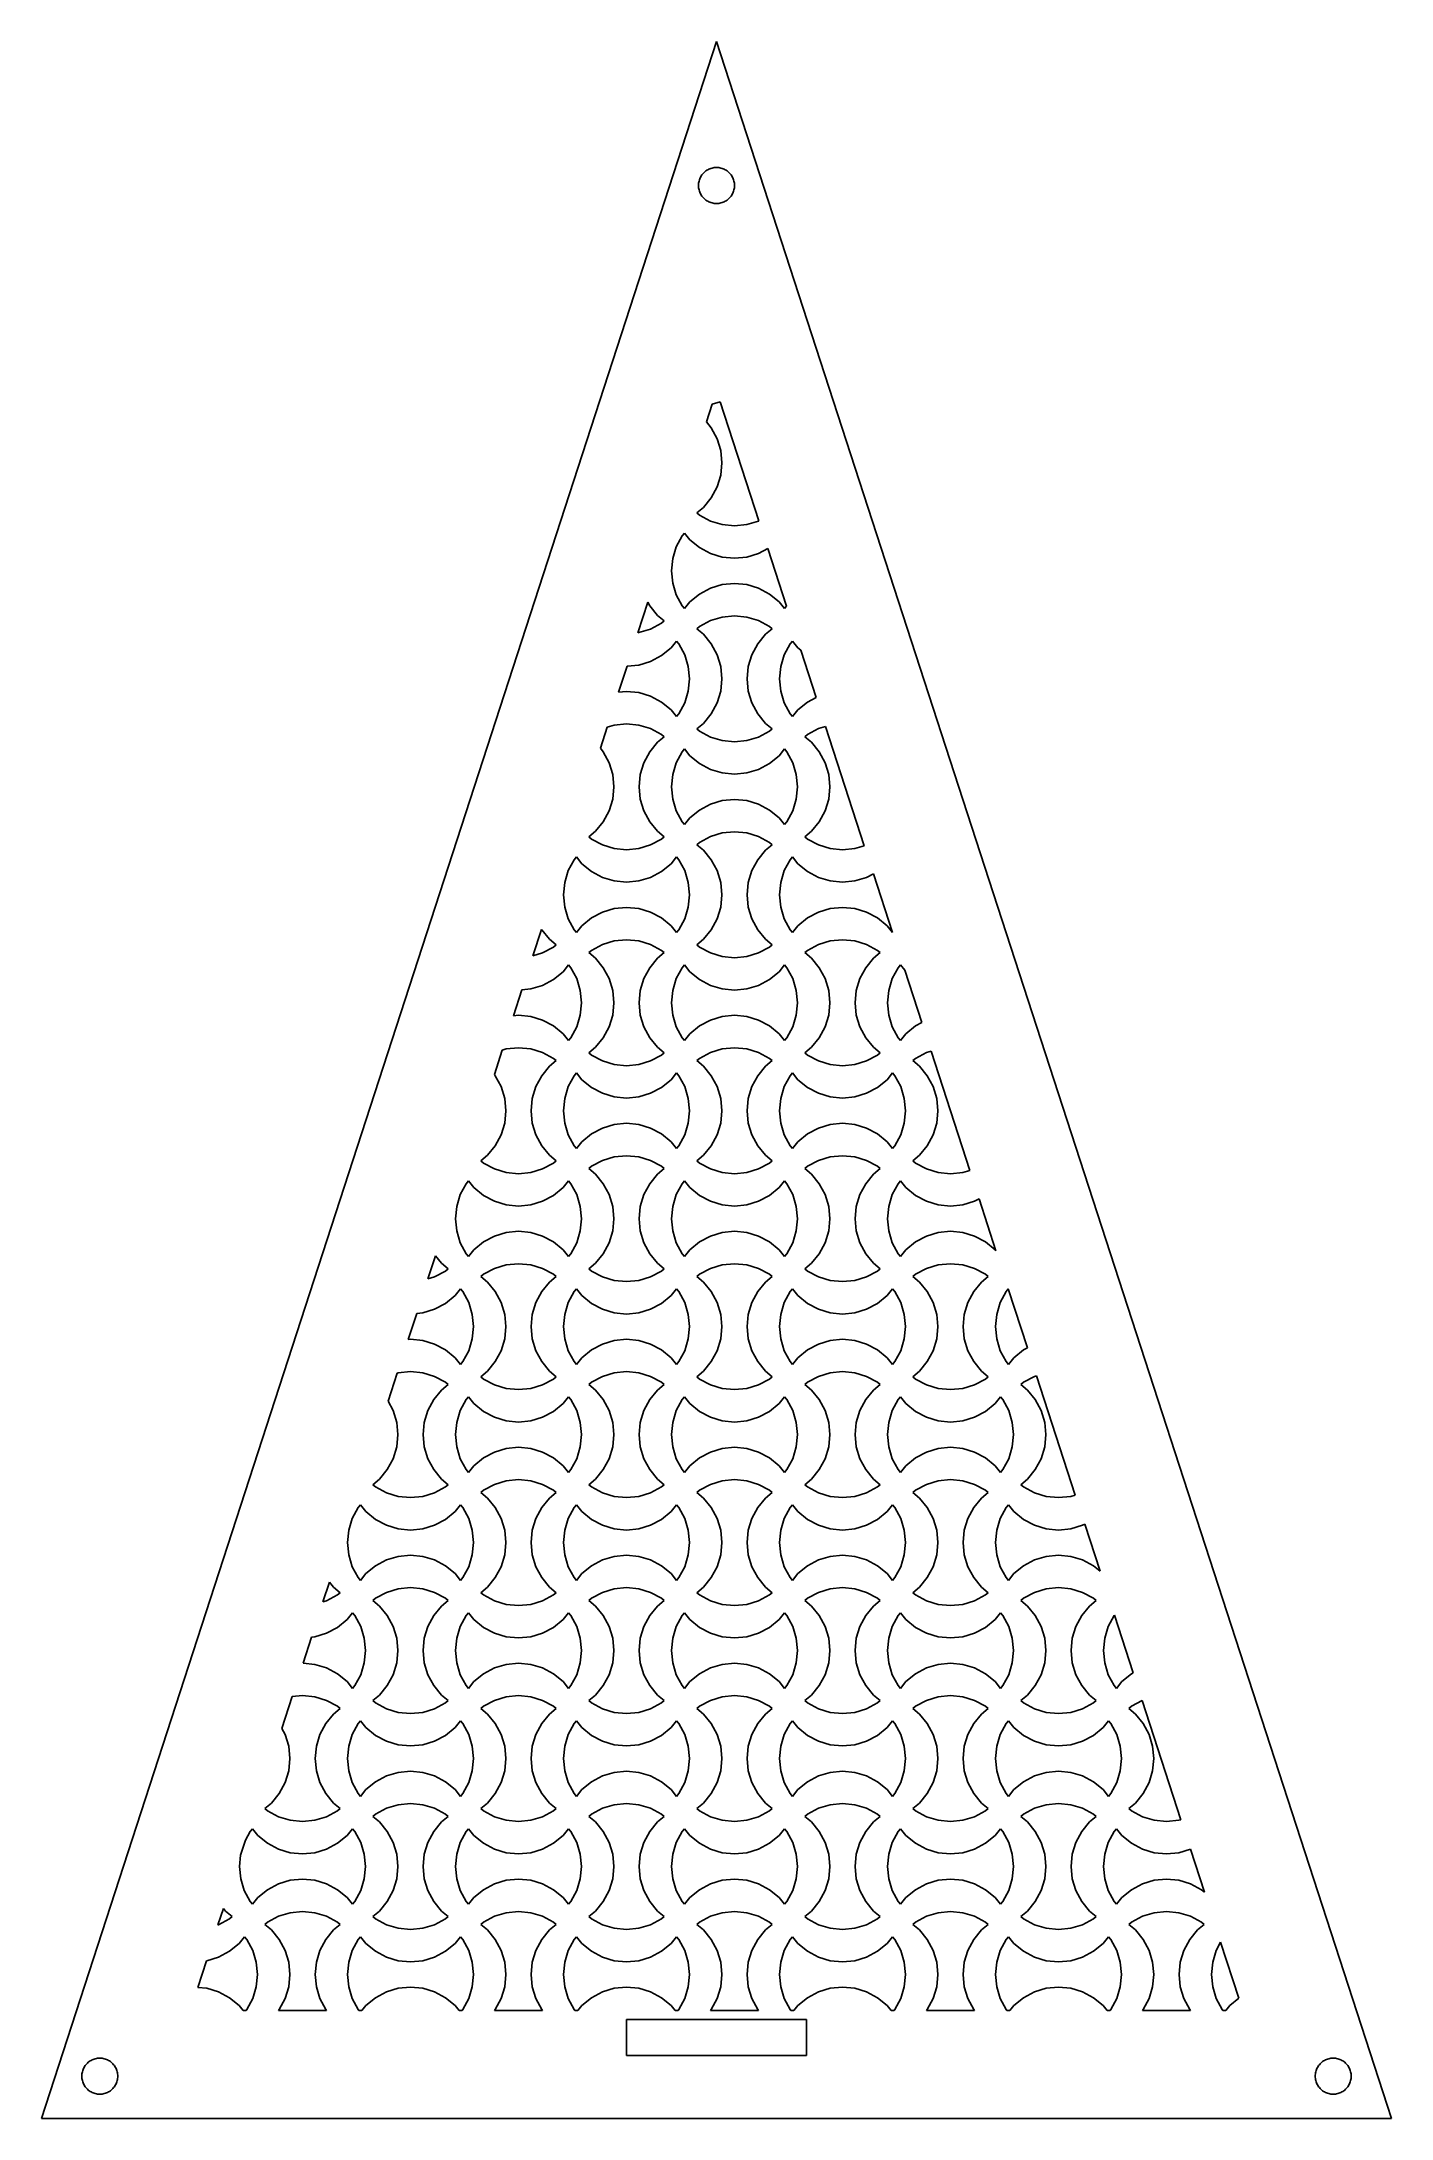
# Model space of a CAD drawing. Header units: metres. Extents: x -75 to 75, y 0 to 231.
import ezdxf

# ---------------------------------------------------------------- set-up
doc = ezdxf.new("R2010")
doc.units = ezdxf.units.M

msp = doc.modelspace()

# ---------------------------------------------------------------- linework, layer by layer
for p, q in [((0, 230.826), (-75, 0)), ((75, 0), (0, 230.826)), ((-2, 214.826), (-1.99605, 214.952)), ((-1.99605, 214.701), (-2, 214.826)), ((-1.99605, 214.952), (-1.98422, 215.077)), ((-1.98422, 214.576), (-1.99605, 214.701)), ((-1.98422, 215.077), (-1.96457, 215.201)), ((-1.96457, 215.201), (-1.93716, 215.324)), ((-1.93716, 215.324), (-1.9021, 215.444)), ((-1.9021, 215.444), (-1.85954, 215.562)), ((-1.85954, 215.562), (-1.80965, 215.678)), ((-1.80965, 215.678), (-1.75261, 215.79)), ((-1.75261, 215.79), (-1.68864, 215.898)), ((-1.68864, 215.898), (-1.61803, 216.002)), ((-1.61803, 216.002), (-1.54102, 216.101)), ((-1.54102, 216.101), (-1.45793, 216.195)), ((-1.45793, 216.195), (-1.36908, 216.284)), ((-1.36908, 216.284), (-1.27484, 216.367)), ((-1.27484, 216.367), (-1.17557, 216.444)), ((-1.17557, 216.444), (-1.07164, 216.515)), ((-1.07164, 216.515), (-0.9635, 216.579)), ((-0.9635, 216.579), (-0.85155, 216.636)), ((-0.85155, 216.636), (-0.73624, 216.686)), ((-0.73624, 216.686), (-0.61803, 216.728)), ((-0.61803, 216.728), (-0.49738, 216.763)), ((-0.49738, 216.763), (-0.37476, 216.791)), ((-0.37476, 216.791), (-0.25066, 216.81)), ((-0.25066, 216.81), (-0.12558, 216.822)), ((-0.12558, 216.822), (0, 216.826)), ((0, 216.826), (0.12558, 216.822)), ((0.12558, 216.822), (0.25066, 216.81)), ((0.25066, 216.81), (0.37476, 216.791)), ((0.37476, 216.791), (0.49738, 216.763)), ((0.49738, 216.763), (0.61803, 216.728)), ((0.61803, 216.728), (0.73624, 216.686)), ((0.73624, 216.686), (0.85155, 216.636)), ((0.85155, 216.636), (0.9635, 216.579)), ((0.9635, 216.579), (1.07164, 216.515)), ((1.07164, 216.515), (1.17557, 216.444)), ((1.17557, 216.444), (1.27484, 216.367)), ((1.27484, 216.367), (1.36908, 216.284)), ((1.36908, 216.284), (1.45793, 216.195)), ((1.45793, 216.195), (1.54102, 216.101)), ((1.54102, 216.101), (1.61803, 216.002)), ((1.61803, 216.002), (1.68864, 215.898)), ((1.68864, 215.898), (1.75261, 215.79)), ((1.75261, 215.79), (1.80965, 215.678)), ((1.80965, 215.678), (1.85954, 215.562)), ((1.85954, 215.562), (1.9021, 215.444)), ((1.9021, 215.444), (1.93716, 215.324)), ((1.93716, 215.324), (1.96457, 215.201)), ((1.96457, 215.201), (1.98422, 215.077)), ((1.98422, 215.077), (1.99605, 214.952)), ((1.99605, 214.701), (1.98422, 214.576)), ((1.99605, 214.952), (2, 214.826)), ((2, 214.826), (1.99605, 214.701)), ((-1.96457, 214.451), (-1.98422, 214.576)), ((-1.93716, 214.329), (-1.96457, 214.451)), ((-1.9021, 214.208), (-1.93716, 214.329)), ((-1.85954, 214.09), (-1.9021, 214.208)), ((-1.80965, 213.975), (-1.85954, 214.09)), ((-1.75261, 213.863), (-1.80965, 213.975)), ((-1.68864, 213.755), (-1.75261, 213.863)), ((-1.61803, 213.651), (-1.68864, 213.755)), ((-1.54102, 213.551), (-1.61803, 213.651)), ((-1.45793, 213.457), (-1.54102, 213.551)), ((-1.36908, 213.368), (-1.45793, 213.457)), ((-1.27484, 213.285), (-1.36908, 213.368)), ((-1.17557, 213.208), (-1.27484, 213.285)), ((-1.07164, 213.138), (-1.17557, 213.208)), ((-0.9635, 213.074), (-1.07164, 213.138)), ((-0.85155, 213.017), (-0.9635, 213.074)), ((-0.73624, 212.967), (-0.85155, 213.017)), ((-0.61803, 212.924), (-0.73624, 212.967)), ((-0.49738, 212.889), (-0.61803, 212.924)), ((-0.37476, 212.862), (-0.49738, 212.889)), ((-0.25066, 212.842), (-0.37476, 212.862)), ((-0.12558, 212.83), (-0.25066, 212.842)), ((0, 212.826), (-0.12558, 212.83)), ((0.12558, 212.83), (0, 212.826)), ((0.25066, 212.842), (0.12558, 212.83)), ((0.37476, 212.862), (0.25066, 212.842)), ((0.49738, 212.889), (0.37476, 212.862)), ((0.61803, 212.924), (0.49738, 212.889)), ((0.73624, 212.967), (0.61803, 212.924)), ((0.85155, 213.017), (0.73624, 212.967)), ((0.9635, 213.074), (0.85155, 213.017)), ((1.07164, 213.138), (0.9635, 213.074)), ((1.17557, 213.208), (1.07164, 213.138)), ((1.27484, 213.285), (1.17557, 213.208)), ((1.36908, 213.368), (1.27484, 213.285)), ((1.45793, 213.457), (1.36908, 213.368)), ((1.54102, 213.551), (1.45793, 213.457)), ((1.61803, 213.651), (1.54102, 213.551)), ((1.68864, 213.755), (1.61803, 213.651)), ((1.75261, 213.863), (1.68864, 213.755)), ((1.80965, 213.975), (1.75261, 213.863)), ((1.85954, 214.09), (1.80965, 213.975)), ((1.9021, 214.208), (1.85954, 214.09)), ((1.93716, 214.329), (1.9021, 214.208)), ((1.96457, 214.451), (1.93716, 214.329)), ((1.98422, 214.576), (1.96457, 214.451)), ((-1.11981, 188.547), (-0.47606, 190.528)), ((-0.47606, 190.528), (0.39064, 190.791)), ((0.39064, 190.791), (4.69551, 177.542)), ((-0.57953, 187.889), (-1.11981, 188.547)), ((0.06714, 186.678), (-0.57953, 187.889)), ((0.46539, 185.365), (0.06714, 186.678)), ((0.59998, 184), (0.46539, 185.365)), ((0.06714, 181.321), (0.46539, 182.634)), ((0.46539, 182.634), (0.59998, 184)), ((-1.4502, 179.05), (-0.57953, 180.111)), ((-0.57953, 180.111), (0.06714, 181.321)), ((-2.19971, 178.435), (-1.4502, 179.05)), ((-1.88873, 178.18), (-2.19971, 178.435)), ((-0.67841, 177.533), (-1.88873, 178.18)), ((-4.46686, 174.678), (-3.81989, 175.889)), ((-3.81989, 175.889), (-3.56476, 176.2)), ((-3.56476, 176.2), (-2.94952, 175.45)), ((-2.94952, 175.45), (-1.88873, 174.579)), ((0.63446, 177.134), (-0.67841, 177.533)), ((1.99982, 177), (0.63446, 177.134)), ((3.36548, 177.134), (1.99982, 177)), ((4.67834, 177.533), (3.36548, 177.134)), ((4.69551, 177.542), (4.67834, 177.533)), ((-4.99969, 172), (-4.86511, 173.365)), ((-4.86511, 173.365), (-4.46686, 174.678)), ((-1.88873, 174.579), (-0.67841, 173.932)), ((-0.67841, 173.932), (0.63446, 173.534)), ((0.63446, 173.534), (1.99982, 173.4)), ((1.99982, 173.4), (3.36548, 173.534)), ((3.36548, 173.534), (4.67834, 173.932)), ((4.67834, 173.932), (5.69226, 174.474)), ((5.69226, 174.474), (7.77696, 168.058)), ((-4.86511, 170.634), (-4.99969, 172)), ((-8.73015, 165.125), (-7.63145, 168.506)), ((-7.63145, 168.506), (-7.42004, 168.111)), ((-4.46686, 169.321), (-4.86511, 170.634)), ((-3.81989, 168.111), (-4.46686, 169.321)), ((-2.94952, 168.549), (-3.56476, 167.8)), ((-1.88873, 169.42), (-2.94952, 168.549)), ((-0.67841, 170.067), (-1.88873, 169.42)), ((0.63446, 170.465), (-0.67841, 170.067)), ((1.99982, 170.6), (0.63446, 170.465)), ((3.36548, 170.465), (1.99982, 170.6)), ((4.67834, 170.067), (3.36548, 170.465)), ((5.88867, 169.42), (4.67834, 170.067)), ((6.94946, 168.549), (5.88867, 169.42)), ((7.5647, 167.8), (6.94946, 168.549)), ((-7.42004, 168.111), (-6.54968, 167.05)), ((-6.54968, 167.05), (-5.80017, 166.435)), ((-5.80017, 166.435), (-6.11115, 166.18)), ((-3.56476, 167.8), (-3.81989, 168.111)), ((-1.88873, 165.82), (-0.67841, 166.467)), ((-0.67841, 166.467), (0.63446, 166.865)), ((0.63446, 166.865), (1.99982, 167)), ((1.99982, 167), (3.36548, 166.865)), ((3.36548, 166.865), (4.67834, 166.467)), ((4.67834, 166.467), (5.88867, 165.82)), ((7.77696, 168.058), (7.5647, 167.8)), ((-8.63434, 165.134), (-8.73015, 165.125)), ((-7.32117, 165.533), (-8.63434, 165.134)), ((-6.11115, 166.18), (-7.32117, 165.533)), ((-5.05035, 163.45), (-4.43512, 164.2)), ((-4.43512, 164.2), (-4.17969, 163.889)), ((-4.17969, 163.889), (-3.53271, 162.679)), ((-2.19971, 165.565), (-1.88873, 165.82)), ((-1.4502, 164.95), (-2.19971, 165.565)), ((-0.57953, 163.889), (-1.4502, 164.95)), ((0.06714, 162.679), (-0.57953, 163.889)), ((4.57947, 163.889), (3.9325, 162.679)), ((5.45013, 164.95), (4.57947, 163.889)), ((6.19965, 165.565), (5.45013, 164.95)), ((5.88867, 165.82), (6.19965, 165.565)), ((7.53296, 162.679), (8.17963, 163.889)), ((8.17963, 163.889), (8.43506, 164.2)), ((8.43506, 164.2), (9.05029, 163.45)), ((-8.63434, 161.534), (-7.32117, 161.932)), ((-7.32117, 161.932), (-6.11115, 162.58)), ((-6.11115, 162.58), (-5.05035, 163.45)), ((-3.53271, 162.679), (-3.13446, 161.365)), ((0.46539, 161.365), (0.06714, 162.679)), ((3.9325, 162.679), (3.53424, 161.365)), ((7.1344, 161.365), (7.53296, 162.679)), ((9.05029, 163.45), (9.35576, 163.199)), ((9.35576, 163.199), (11.0674, 157.932)), ((-10.8784, 158.513), (-9.93849, 161.406)), ((-9.93849, 161.406), (-8.63434, 161.534)), ((-3.13446, 161.365), (-2.99988, 160)), ((-2.99988, 160), (-3.13446, 158.634)), ((0.59998, 160), (0.46539, 161.365)), ((0.46539, 158.634), (0.59998, 160)), ((3.53424, 161.365), (3.39966, 160)), ((3.39966, 160), (3.53424, 158.634)), ((6.99982, 160), (7.1344, 161.365)), ((7.1344, 158.634), (6.99982, 160)), ((-10, 158.6), (-10.8784, 158.513)), ((-8.63434, 158.465), (-10, 158.6)), ((-7.32117, 158.067), (-8.63434, 158.465)), ((-6.11115, 157.42), (-7.32117, 158.067)), ((-5.05035, 156.55), (-6.11115, 157.42)), ((-3.53271, 157.321), (-4.17969, 156.111)), ((-3.13446, 158.634), (-3.53271, 157.321)), ((-0.57953, 156.111), (0.06714, 157.321)), ((0.06714, 157.321), (0.46539, 158.634)), ((3.53424, 158.634), (3.9325, 157.321)), ((3.9325, 157.321), (4.57947, 156.111)), ((7.53296, 157.321), (7.1344, 158.634)), ((8.17963, 156.111), (7.53296, 157.321)), ((10.1111, 157.42), (9.05029, 156.55)), ((11.0674, 157.932), (10.1111, 157.42)), ((-12.14, 154.63), (-11.3654, 154.865)), ((-11.3654, 154.865), (-10, 155)), ((-10, 155), (-8.63434, 154.865)), ((-8.63434, 154.865), (-7.32117, 154.467)), ((-4.43512, 155.8), (-5.05035, 156.55)), ((-4.17969, 156.111), (-4.43512, 155.8)), ((-2.19971, 154.435), (-1.4502, 155.05)), ((-1.4502, 155.05), (-0.57953, 156.111)), ((4.57947, 156.111), (5.45013, 155.05)), ((5.45013, 155.05), (6.19965, 154.435)), ((8.43506, 155.8), (8.17963, 156.111)), ((9.05029, 156.55), (8.43506, 155.8)), ((11.3211, 154.467), (12.1149, 154.708)), ((12.1149, 154.708), (16.421, 141.455)), ((-12.9028, 152.283), (-12.14, 154.63)), ((-6.54968, 152.95), (-7.42004, 151.889)), ((-7.32117, 154.467), (-6.11115, 153.82)), ((-5.80017, 153.565), (-6.54968, 152.95)), ((-6.11115, 153.82), (-5.80017, 153.565)), ((-1.88873, 154.18), (-2.19971, 154.435)), ((-0.67841, 153.533), (-1.88873, 154.18)), ((0.63446, 153.134), (-0.67841, 153.533)), ((1.99982, 153), (0.63446, 153.134)), ((3.36548, 153.134), (1.99982, 153)), ((4.67834, 153.533), (3.36548, 153.134)), ((5.88867, 154.18), (4.67834, 153.533)), ((6.19965, 154.435), (5.88867, 154.18)), ((9.80011, 153.565), (10.1111, 153.82)), ((10.5496, 152.95), (9.80011, 153.565)), ((10.1111, 153.82), (11.3211, 154.467)), ((11.4203, 151.889), (10.5496, 152.95)), ((-12.5797, 151.889), (-12.9028, 152.283)), ((-11.9324, 150.678), (-12.5797, 151.889)), ((-11.5344, 149.365), (-11.9324, 150.678)), ((-8.06732, 150.678), (-8.46527, 149.365)), ((-7.42004, 151.889), (-8.06732, 150.678)), ((-4.86511, 149.365), (-4.46686, 150.678)), ((-4.46686, 150.678), (-3.81989, 151.889)), ((-3.81989, 151.889), (-3.56476, 152.2)), ((-3.56476, 152.2), (-2.94952, 151.45)), ((-2.94952, 151.45), (-1.88873, 150.58)), ((-1.88873, 150.58), (-0.67841, 149.933)), ((4.67834, 149.933), (5.88867, 150.58)), ((5.88867, 150.58), (6.94946, 151.45)), ((6.94946, 151.45), (7.5647, 152.2)), ((7.5647, 152.2), (7.82013, 151.889)), ((7.82013, 151.889), (8.4668, 150.678)), ((8.4668, 150.678), (8.86536, 149.365)), ((12.0673, 150.678), (11.4203, 151.889)), ((12.4655, 149.365), (12.0673, 150.678)), ((-11.3998, 148), (-11.5344, 149.365)), ((-11.5344, 146.635), (-11.3998, 148)), ((-8.46527, 149.365), (-8.59985, 148)), ((-8.59985, 148), (-8.46527, 146.635)), ((-4.99969, 148), (-4.86511, 149.365)), ((-4.86511, 146.635), (-4.99969, 148)), ((-0.67841, 149.933), (0.63446, 149.534)), ((0.63446, 149.534), (1.99982, 149.4)), ((1.99982, 149.4), (3.36548, 149.534)), ((3.36548, 149.534), (4.67834, 149.933)), ((8.86536, 149.365), (8.99994, 148)), ((8.99994, 148), (8.86536, 146.635)), ((12.6001, 148), (12.4655, 149.365)), ((12.4655, 146.635), (12.6001, 148)), ((-11.9324, 145.321), (-11.5344, 146.635)), ((-8.46527, 146.635), (-8.06732, 145.321)), ((-4.46686, 145.321), (-4.86511, 146.635)), ((-0.67841, 146.067), (-1.88873, 145.42)), ((0.63446, 146.465), (-0.67841, 146.067)), ((1.99982, 146.6), (0.63446, 146.465)), ((3.36548, 146.465), (1.99982, 146.6)), ((4.67834, 146.067), (3.36548, 146.465)), ((5.88867, 145.42), (4.67834, 146.067)), ((8.86536, 146.635), (8.4668, 145.321)), ((12.0673, 145.321), (12.4655, 146.635)), ((-13.45, 143.05), (-12.5797, 144.111)), ((-12.5797, 144.111), (-11.9324, 145.321)), ((-8.06732, 145.321), (-7.42004, 144.111)), ((-7.42004, 144.111), (-6.54968, 143.05)), ((-3.81989, 144.111), (-4.46686, 145.321)), ((-3.56476, 143.8), (-3.81989, 144.111)), ((-2.94952, 144.55), (-3.56476, 143.8)), ((-1.88873, 145.42), (-2.94952, 144.55)), ((6.94946, 144.55), (5.88867, 145.42)), ((7.5647, 143.8), (6.94946, 144.55)), ((7.82013, 144.111), (7.5647, 143.8)), ((8.4668, 145.321), (7.82013, 144.111)), ((10.5496, 143.05), (11.4203, 144.111)), ((11.4203, 144.111), (12.0673, 145.321)), ((-14.1998, 142.435), (-13.45, 143.05)), ((-13.8885, 142.18), (-14.1998, 142.435)), ((-12.6785, 141.533), (-13.8885, 142.18)), ((-11.3654, 141.134), (-12.6785, 141.533)), ((-10, 141), (-11.3654, 141.134)), ((-8.63434, 141.134), (-10, 141)), ((-7.32117, 141.533), (-8.63434, 141.134)), ((-6.11115, 142.18), (-7.32117, 141.533)), ((-6.54968, 143.05), (-5.80017, 142.435)), ((-5.80017, 142.435), (-6.11115, 142.18)), ((-2.19971, 141.565), (-1.88873, 141.82)), ((-1.4502, 140.949), (-2.19971, 141.565)), ((-1.88873, 141.82), (-0.67841, 142.467)), ((-0.57953, 139.889), (-1.4502, 140.949)), ((-0.67841, 142.467), (0.63446, 142.865)), ((0.63446, 142.865), (1.99982, 143)), ((1.99982, 143), (3.36548, 142.865)), ((3.36548, 142.865), (4.67834, 142.467)), ((5.45013, 140.949), (4.57947, 139.889)), ((4.67834, 142.467), (5.88867, 141.82)), ((6.19965, 141.565), (5.45013, 140.949)), ((5.88867, 141.82), (6.19965, 141.565)), ((9.80011, 142.435), (10.5496, 143.05)), ((10.1111, 142.18), (9.80011, 142.435)), ((11.3211, 141.533), (10.1111, 142.18)), ((12.6343, 141.134), (11.3211, 141.533)), ((13.9999, 141), (12.6343, 141.134)), ((15.3653, 141.134), (13.9999, 141)), ((16.421, 141.455), (15.3653, 141.134)), ((-16.8652, 137.365), (-16.467, 138.679)), ((-16.467, 138.679), (-15.82, 139.889)), ((-15.82, 139.889), (-15.5649, 140.2)), ((-15.5649, 140.2), (-14.9496, 139.45)), ((-14.9496, 139.45), (-13.8885, 138.579)), ((-13.8885, 138.579), (-12.6785, 137.932)), ((-7.32117, 137.932), (-6.11115, 138.579)), ((-6.11115, 138.579), (-5.05035, 139.45)), ((-5.05035, 139.45), (-4.43512, 140.2)), ((-4.43512, 140.2), (-4.17969, 139.889)), ((-4.17969, 139.889), (-3.53271, 138.679)), ((-3.53271, 138.679), (-3.13446, 137.365)), ((0.06714, 138.679), (-0.57953, 139.889)), ((0.46539, 137.365), (0.06714, 138.679)), ((3.9325, 138.679), (3.53424, 137.365)), ((4.57947, 139.889), (3.9325, 138.679)), ((7.1344, 137.365), (7.53296, 138.679)), ((7.53296, 138.679), (8.17963, 139.889)), ((8.17963, 139.889), (8.43506, 140.2)), ((8.43506, 140.2), (9.05029, 139.45)), ((9.05029, 139.45), (10.1111, 138.579)), ((10.1111, 138.579), (11.3211, 137.932)), ((-16.9998, 136), (-16.8652, 137.365)), ((-12.6785, 137.932), (-11.3654, 137.534)), ((-11.3654, 137.534), (-10, 137.4)), ((-10, 137.4), (-8.63434, 137.534)), ((-8.63434, 137.534), (-7.32117, 137.932)), ((-3.13446, 137.365), (-2.99988, 136)), ((0.59998, 136), (0.46539, 137.365)), ((3.53424, 137.365), (3.39966, 136)), ((6.99982, 136), (7.1344, 137.365)), ((11.3211, 137.932), (12.6343, 137.534)), ((12.6343, 137.534), (13.9999, 137.4)), ((13.9999, 137.4), (15.3653, 137.534)), ((15.3653, 137.534), (16.6785, 137.932)), ((16.6785, 137.932), (17.4342, 138.336)), ((17.4342, 138.336), (19.5536, 131.814)), ((-16.8652, 134.634), (-16.9998, 136)), ((-16.467, 133.321), (-16.8652, 134.634)), ((-12.6785, 134.067), (-13.8885, 133.42)), ((-11.3654, 134.465), (-12.6785, 134.067)), ((-10, 134.6), (-11.3654, 134.465)), ((-8.63434, 134.465), (-10, 134.6)), ((-7.32117, 134.067), (-8.63434, 134.465)), ((-6.11115, 133.42), (-7.32117, 134.067)), ((-3.13446, 134.634), (-3.53271, 133.321)), ((-2.99988, 136), (-3.13446, 134.634)), ((0.06714, 133.321), (0.46539, 134.634)), ((0.46539, 134.634), (0.59998, 136)), ((3.39966, 136), (3.53424, 134.634)), ((3.53424, 134.634), (3.9325, 133.321)), ((7.1344, 134.634), (6.99982, 136)), ((7.53296, 133.321), (7.1344, 134.634)), ((11.3211, 134.067), (10.1111, 133.42)), ((12.6343, 134.465), (11.3211, 134.067)), ((13.9999, 134.6), (12.6343, 134.465)), ((15.3653, 134.465), (13.9999, 134.6)), ((16.6785, 134.067), (15.3653, 134.465)), ((17.8888, 133.42), (16.6785, 134.067)), ((-20.4011, 129.205), (-19.4431, 132.154)), ((-19.4431, 132.154), (-19.4202, 132.111)), ((-19.4202, 132.111), (-18.5495, 131.05)), ((-15.82, 132.111), (-16.467, 133.321)), ((-15.5649, 131.8), (-15.82, 132.111)), ((-14.9496, 132.55), (-15.5649, 131.8)), ((-13.8885, 133.42), (-14.9496, 132.55)), ((-5.05035, 132.55), (-6.11115, 133.42)), ((-4.43512, 131.8), (-5.05035, 132.55)), ((-4.17969, 132.111), (-4.43512, 131.8)), ((-3.53271, 133.321), (-4.17969, 132.111)), ((-1.4502, 131.05), (-0.57953, 132.111)), ((-0.57953, 132.111), (0.06714, 133.321)), ((3.9325, 133.321), (4.57947, 132.111)), ((4.57947, 132.111), (5.45013, 131.05)), ((8.17963, 132.111), (7.53296, 133.321)), ((8.43506, 131.8), (8.17963, 132.111)), ((9.05029, 132.55), (8.43506, 131.8)), ((10.1111, 133.42), (9.05029, 132.55)), ((18.9496, 132.55), (17.8888, 133.42)), ((19.5536, 131.814), (18.9496, 132.55)), ((-19.3213, 129.533), (-20.4011, 129.205)), ((-18.111, 130.18), (-19.3213, 129.533)), ((-18.5495, 131.05), (-17.8, 130.435)), ((-17.8, 130.435), (-18.111, 130.18)), ((-14.1998, 129.565), (-13.8885, 129.82)), ((-13.45, 128.95), (-14.1998, 129.565)), ((-13.8885, 129.82), (-12.6785, 130.467)), ((-12.6785, 130.467), (-11.3654, 130.865)), ((-11.3654, 130.865), (-10, 131)), ((-10, 131), (-8.63434, 130.865)), ((-8.63434, 130.865), (-7.32117, 130.467)), ((-7.32117, 130.467), (-6.11115, 129.82)), ((-5.80017, 129.565), (-6.54968, 128.95)), ((-6.11115, 129.82), (-5.80017, 129.565)), ((-2.19971, 130.435), (-1.4502, 131.05)), ((-1.88873, 130.18), (-2.19971, 130.435)), ((-0.67841, 129.533), (-1.88873, 130.18)), ((0.63446, 129.135), (-0.67841, 129.533)), ((4.67834, 129.533), (3.36548, 129.135)), ((5.88867, 130.18), (4.67834, 129.533)), ((5.45013, 131.05), (6.19965, 130.435)), ((6.19965, 130.435), (5.88867, 130.18)), ((9.80011, 129.565), (10.1111, 129.82)), ((10.5496, 128.95), (9.80011, 129.565)), ((10.1111, 129.82), (11.3211, 130.467)), ((11.3211, 130.467), (12.6343, 130.865)), ((12.6343, 130.865), (13.9999, 131)), ((13.9999, 131), (15.3653, 130.865)), ((15.3653, 130.865), (16.6785, 130.467)), ((16.6785, 130.467), (17.8888, 129.82)), ((18.1998, 129.565), (17.45, 128.95)), ((17.8888, 129.82), (18.1998, 129.565)), ((-18.111, 126.58), (-17.0502, 127.45)), ((-17.0502, 127.45), (-16.4349, 128.2)), ((-16.4349, 128.2), (-16.1798, 127.889)), ((-16.1798, 127.889), (-15.5328, 126.678)), ((-12.5797, 127.889), (-13.45, 128.95)), ((-11.9324, 126.678), (-12.5797, 127.889)), ((-7.42004, 127.889), (-8.06732, 126.678)), ((-6.54968, 128.95), (-7.42004, 127.889)), ((-4.46686, 126.678), (-3.81989, 127.889)), ((-3.81989, 127.889), (-3.56476, 128.2)), ((-3.56476, 128.2), (-2.94952, 127.45)), ((-2.94952, 127.45), (-1.88873, 126.58)), ((1.99982, 129), (0.63446, 129.135)), ((3.36548, 129.135), (1.99982, 129)), ((5.88867, 126.58), (6.94946, 127.45)), ((6.94946, 127.45), (7.5647, 128.2)), ((7.5647, 128.2), (7.82013, 127.889)), ((7.82013, 127.889), (8.4668, 126.678)), ((11.4203, 127.889), (10.5496, 128.95)), ((12.0673, 126.678), (11.4203, 127.889)), ((16.5796, 127.889), (15.9326, 126.678)), ((17.45, 128.95), (16.5796, 127.889)), ((19.5328, 126.678), (20.1797, 127.889)), ((20.1797, 127.889), (20.4349, 128.2)), ((20.4349, 128.2), (20.9199, 127.609)), ((20.9199, 127.609), (22.8093, 121.794)), ((-22.5654, 122.544), (-21.6256, 125.437)), ((-21.6256, 125.437), (-20.6345, 125.534)), ((-20.6345, 125.534), (-19.3213, 125.933)), ((-19.3213, 125.933), (-18.111, 126.58)), ((-15.5328, 126.678), (-15.1343, 125.365)), ((-15.1343, 125.365), (-14.9997, 124)), ((-11.5344, 125.365), (-11.9324, 126.678)), ((-11.3998, 124), (-11.5344, 125.365)), ((-8.46527, 125.365), (-8.59985, 124)), ((-8.06732, 126.678), (-8.46527, 125.365)), ((-4.99969, 124), (-4.86511, 125.365)), ((-4.86511, 125.365), (-4.46686, 126.678)), ((-1.88873, 126.58), (-0.67841, 125.933)), ((-0.67841, 125.933), (0.63446, 125.534)), ((0.63446, 125.534), (1.99982, 125.4)), ((1.99982, 125.4), (3.36548, 125.534)), ((3.36548, 125.534), (4.67834, 125.933)), ((4.67834, 125.933), (5.88867, 126.58)), ((8.4668, 126.678), (8.86536, 125.365)), ((8.86536, 125.365), (8.99994, 124)), ((12.4655, 125.365), (12.0673, 126.678)), ((12.6001, 124), (12.4655, 125.365)), ((15.5344, 125.365), (15.3998, 124)), ((15.9326, 126.678), (15.5344, 125.365)), ((18.9999, 124), (19.1345, 125.365)), ((19.1345, 125.365), (19.5328, 126.678)), ((-21.9998, 122.6), (-22.5654, 122.544)), ((-20.6345, 122.466), (-21.9998, 122.6)), ((-19.3213, 122.067), (-20.6345, 122.466)), ((-15.1343, 122.634), (-15.5328, 121.321)), ((-14.9997, 124), (-15.1343, 122.634)), ((-11.9324, 121.321), (-11.5344, 122.634)), ((-11.5344, 122.634), (-11.3998, 124)), ((-8.59985, 124), (-8.46527, 122.634)), ((-8.46527, 122.634), (-8.06732, 121.321)), ((-4.86511, 122.634), (-4.99969, 124)), ((-4.46686, 121.321), (-4.86511, 122.634)), ((0.63446, 122.466), (-0.67841, 122.067)), ((1.99982, 122.6), (0.63446, 122.466)), ((3.36548, 122.466), (1.99982, 122.6)), ((4.67834, 122.067), (3.36548, 122.466)), ((8.86536, 122.634), (8.4668, 121.321)), ((8.99994, 124), (8.86536, 122.634)), ((12.0673, 121.321), (12.4655, 122.634)), ((12.4655, 122.634), (12.6001, 124)), ((15.3998, 124), (15.5344, 122.634)), ((15.5344, 122.634), (15.9326, 121.321)), ((19.1345, 122.634), (18.9999, 124)), ((19.5328, 121.321), (19.1345, 122.634)), ((-18.111, 121.42), (-19.3213, 122.067)), ((-17.0502, 120.55), (-18.111, 121.42)), ((-16.4349, 119.8), (-17.0502, 120.55)), ((-16.1798, 120.111), (-16.4349, 119.8)), ((-15.5328, 121.321), (-16.1798, 120.111)), ((-13.45, 119.05), (-12.5797, 120.111)), ((-12.5797, 120.111), (-11.9324, 121.321)), ((-8.06732, 121.321), (-7.42004, 120.111)), ((-7.42004, 120.111), (-6.54968, 119.05)), ((-3.81989, 120.111), (-4.46686, 121.321)), ((-3.56476, 119.8), (-3.81989, 120.111)), ((-2.94952, 120.55), (-3.56476, 119.8)), ((-1.88873, 121.42), (-2.94952, 120.55)), ((-0.67841, 122.067), (-1.88873, 121.42)), ((5.88867, 121.42), (4.67834, 122.067)), ((6.94946, 120.55), (5.88867, 121.42)), ((7.5647, 119.8), (6.94946, 120.55)), ((7.82013, 120.111), (7.5647, 119.8)), ((8.4668, 121.321), (7.82013, 120.111)), ((10.5496, 119.05), (11.4203, 120.111)), ((11.4203, 120.111), (12.0673, 121.321)), ((15.9326, 121.321), (16.5796, 120.111)), ((16.5796, 120.111), (17.45, 119.05)), ((20.1797, 120.111), (19.5328, 121.321)), ((20.4349, 119.8), (20.1797, 120.111)), ((21.0501, 120.55), (20.4349, 119.8)), ((22.1112, 121.42), (21.0501, 120.55)), ((22.8093, 121.794), (22.1112, 121.42)), ((-24.6858, 116.018), (-23.804, 118.732)), ((-23.804, 118.732), (-23.3652, 118.865)), ((-23.3652, 118.865), (-21.9998, 119)), ((-21.9998, 119), (-20.6345, 118.865)), ((-20.6345, 118.865), (-19.3213, 118.467)), ((-19.3213, 118.467), (-18.111, 117.82)), ((-18.111, 117.82), (-17.8, 117.565)), ((-14.1998, 118.435), (-13.45, 119.05)), ((-13.8885, 118.18), (-14.1998, 118.435)), ((-12.6785, 117.533), (-13.8885, 118.18)), ((-6.11115, 118.18), (-7.32117, 117.533)), ((-6.54968, 119.05), (-5.80017, 118.435)), ((-5.80017, 118.435), (-6.11115, 118.18)), ((-2.19971, 117.565), (-1.88873, 117.82)), ((-1.88873, 117.82), (-0.67841, 118.467)), ((-0.67841, 118.467), (0.63446, 118.865)), ((0.63446, 118.865), (1.99982, 119)), ((1.99982, 119), (3.36548, 118.865)), ((3.36548, 118.865), (4.67834, 118.467)), ((4.67834, 118.467), (5.88867, 117.82)), ((5.88867, 117.82), (6.19965, 117.565)), ((9.80011, 118.435), (10.5496, 119.05)), ((10.1111, 118.18), (9.80011, 118.435)), ((11.3211, 117.533), (10.1111, 118.18)), ((17.8888, 118.18), (16.6785, 117.533)), ((17.45, 119.05), (18.1998, 118.435)), ((18.1998, 118.435), (17.8888, 118.18)), ((21.7999, 117.565), (22.1112, 117.82)), ((22.1112, 117.82), (23.3212, 118.467)), ((23.3212, 118.467), (23.8392, 118.624)), ((23.8392, 118.624), (28.1453, 105.371)), ((-24.5795, 115.889), (-24.6858, 116.018)), ((-23.9325, 114.678), (-24.5795, 115.889)), ((-19.4202, 115.889), (-20.0671, 114.678)), ((-18.5495, 116.949), (-19.4202, 115.889)), ((-17.8, 117.565), (-18.5495, 116.949)), ((-16.467, 114.678), (-15.82, 115.889)), ((-15.82, 115.889), (-15.5649, 116.2)), ((-15.5649, 116.2), (-14.9496, 115.45)), ((-14.9496, 115.45), (-13.8885, 114.579)), ((-11.3654, 117.134), (-12.6785, 117.533)), ((-10, 117), (-11.3654, 117.134)), ((-8.63434, 117.134), (-10, 117)), ((-7.32117, 117.533), (-8.63434, 117.134)), ((-6.11115, 114.579), (-5.05035, 115.45)), ((-5.05035, 115.45), (-4.43512, 116.2)), ((-4.43512, 116.2), (-4.17969, 115.889)), ((-4.17969, 115.889), (-3.53271, 114.678)), ((-1.4502, 116.949), (-2.19971, 117.565)), ((-0.57953, 115.889), (-1.4502, 116.949)), ((0.06714, 114.678), (-0.57953, 115.889)), ((4.57947, 115.889), (3.9325, 114.678)), ((5.45013, 116.949), (4.57947, 115.889)), ((6.19965, 117.565), (5.45013, 116.949)), ((7.53296, 114.678), (8.17963, 115.889)), ((8.17963, 115.889), (8.43506, 116.2)), ((8.43506, 116.2), (9.05029, 115.45)), ((9.05029, 115.45), (10.1111, 114.579)), ((12.6343, 117.134), (11.3211, 117.533)), ((13.9999, 117), (12.6343, 117.134)), ((15.3653, 117.134), (13.9999, 117)), ((16.6785, 117.533), (15.3653, 117.134)), ((17.8888, 114.579), (18.9496, 115.45)), ((18.9496, 115.45), (19.5648, 116.2)), ((19.5648, 116.2), (19.8199, 115.889)), ((19.8199, 115.889), (20.4669, 114.678)), ((22.5497, 116.949), (21.7999, 117.565)), ((23.4201, 115.889), (22.5497, 116.949)), ((24.0671, 114.678), (23.4201, 115.889)), ((-23.5342, 113.365), (-23.9325, 114.678)), ((-23.3997, 112), (-23.5342, 113.365)), ((-20.4654, 113.365), (-20.6, 112)), ((-20.0671, 114.678), (-20.4654, 113.365)), ((-16.9998, 112), (-16.8652, 113.365)), ((-16.8652, 113.365), (-16.467, 114.678)), ((-13.8885, 114.579), (-12.6785, 113.932)), ((-12.6785, 113.932), (-11.3654, 113.534)), ((-11.3654, 113.534), (-10, 113.4)), ((-10, 113.4), (-8.63434, 113.534)), ((-8.63434, 113.534), (-7.32117, 113.932)), ((-7.32117, 113.932), (-6.11115, 114.579)), ((-3.53271, 114.678), (-3.13446, 113.365)), ((-3.13446, 113.365), (-2.99988, 112)), ((0.46539, 113.365), (0.06714, 114.678)), ((0.59998, 112), (0.46539, 113.365)), ((3.53424, 113.365), (3.39966, 112)), ((3.9325, 114.678), (3.53424, 113.365)), ((6.99982, 112), (7.1344, 113.365)), ((7.1344, 113.365), (7.53296, 114.678)), ((10.1111, 114.579), (11.3211, 113.932)), ((11.3211, 113.932), (12.6343, 113.534)), ((12.6343, 113.534), (13.9999, 113.4)), ((13.9999, 113.4), (15.3653, 113.534)), ((15.3653, 113.534), (16.6785, 113.932)), ((16.6785, 113.932), (17.8888, 114.579)), ((20.4669, 114.678), (20.8652, 113.365)), ((20.8652, 113.365), (20.9998, 112)), ((24.4653, 113.365), (24.0671, 114.678)), ((24.5999, 112), (24.4653, 113.365)), ((-23.5342, 110.634), (-23.3997, 112)), ((-20.6, 112), (-20.4654, 110.634)), ((-16.8652, 110.634), (-16.9998, 112)), ((-2.99988, 112), (-3.13446, 110.634)), ((0.46539, 110.634), (0.59998, 112)), ((3.39966, 112), (3.53424, 110.634)), ((7.1344, 110.634), (6.99982, 112)), ((20.9998, 112), (20.8652, 110.634)), ((24.4653, 110.634), (24.5999, 112)), ((-24.5795, 108.111), (-23.9325, 109.321)), ((-23.9325, 109.321), (-23.5342, 110.634)), ((-20.4654, 110.634), (-20.0671, 109.321)), ((-20.0671, 109.321), (-19.4202, 108.111)), ((-16.467, 109.321), (-16.8652, 110.634)), ((-15.82, 108.111), (-16.467, 109.321)), ((-14.9496, 108.549), (-15.5649, 107.8)), ((-13.8885, 109.42), (-14.9496, 108.549)), ((-12.6785, 110.067), (-13.8885, 109.42)), ((-11.3654, 110.465), (-12.6785, 110.067)), ((-10, 110.6), (-11.3654, 110.465)), ((-8.63434, 110.465), (-10, 110.6)), ((-7.32117, 110.067), (-8.63434, 110.465)), ((-6.11115, 109.42), (-7.32117, 110.067)), ((-5.05035, 108.549), (-6.11115, 109.42)), ((-4.43512, 107.8), (-5.05035, 108.549)), ((-3.53271, 109.321), (-4.17969, 108.111)), ((-3.13446, 110.634), (-3.53271, 109.321)), ((-0.57953, 108.111), (0.06714, 109.321)), ((0.06714, 109.321), (0.46539, 110.634)), ((3.53424, 110.634), (3.9325, 109.321)), ((3.9325, 109.321), (4.57947, 108.111)), ((7.53296, 109.321), (7.1344, 110.634)), ((8.17963, 108.111), (7.53296, 109.321)), ((9.05029, 108.549), (8.43506, 107.8)), ((10.1111, 109.42), (9.05029, 108.549)), ((11.3211, 110.067), (10.1111, 109.42)), ((12.6343, 110.465), (11.3211, 110.067)), ((13.9999, 110.6), (12.6343, 110.465)), ((15.3653, 110.465), (13.9999, 110.6)), ((16.6785, 110.067), (15.3653, 110.465)), ((17.8888, 109.42), (16.6785, 110.067)), ((18.9496, 108.549), (17.8888, 109.42)), ((19.5648, 107.8), (18.9496, 108.549)), ((20.4669, 109.321), (19.8199, 108.111)), ((20.8652, 110.634), (20.4669, 109.321)), ((23.4201, 108.111), (24.0671, 109.321)), ((24.0671, 109.321), (24.4653, 110.634)), ((-26.1996, 106.435), (-25.4501, 107.05)), ((-25.8887, 106.18), (-26.1996, 106.435)), ((-24.6783, 105.533), (-25.8887, 106.18)), ((-25.4501, 107.05), (-24.5795, 108.111)), ((-19.4202, 108.111), (-18.5495, 107.05)), ((-18.111, 106.18), (-19.3213, 105.533)), ((-18.5495, 107.05), (-17.8, 106.435)), ((-17.8, 106.435), (-18.111, 106.18)), ((-15.5649, 107.8), (-15.82, 108.111)), ((-13.8885, 105.82), (-12.6785, 106.467)), ((-12.6785, 106.467), (-11.3654, 106.865)), ((-11.3654, 106.865), (-10, 107)), ((-10, 107), (-8.63434, 106.865)), ((-8.63434, 106.865), (-7.32117, 106.467)), ((-7.32117, 106.467), (-6.11115, 105.82)), ((-4.17969, 108.111), (-4.43512, 107.8)), ((-2.19971, 106.435), (-1.4502, 107.05)), ((-1.88873, 106.18), (-2.19971, 106.435)), ((-0.67841, 105.533), (-1.88873, 106.18)), ((-1.4502, 107.05), (-0.57953, 108.111)), ((4.57947, 108.111), (5.45013, 107.05)), ((5.88867, 106.18), (4.67834, 105.533)), ((5.45013, 107.05), (6.19965, 106.435)), ((6.19965, 106.435), (5.88867, 106.18)), ((8.43506, 107.8), (8.17963, 108.111)), ((10.1111, 105.82), (11.3211, 106.467)), ((11.3211, 106.467), (12.6343, 106.865)), ((12.6343, 106.865), (13.9999, 107)), ((13.9999, 107), (15.3653, 106.865)), ((15.3653, 106.865), (16.6785, 106.467)), ((16.6785, 106.467), (17.8888, 105.82)), ((19.8199, 108.111), (19.5648, 107.8)), ((21.7999, 106.435), (22.5497, 107.05)), ((22.1112, 106.18), (21.7999, 106.435)), ((23.3212, 105.533), (22.1112, 106.18)), ((22.5497, 107.05), (23.4201, 108.111)), ((-28.4668, 102.679), (-27.8201, 103.889)), ((-27.8201, 103.889), (-27.5647, 104.2)), ((-27.5647, 104.2), (-26.9495, 103.45)), ((-23.3652, 105.135), (-24.6783, 105.533)), ((-21.9998, 105), (-23.3652, 105.135)), ((-20.6345, 105.135), (-21.9998, 105)), ((-19.3213, 105.533), (-20.6345, 105.135)), ((-17.0502, 103.45), (-16.4349, 104.2)), ((-16.4349, 104.2), (-16.1798, 103.889)), ((-16.1798, 103.889), (-15.5328, 102.679)), ((-14.1998, 105.565), (-13.8885, 105.82)), ((-13.45, 104.949), (-14.1998, 105.565)), ((-12.5797, 103.889), (-13.45, 104.949)), ((-11.9324, 102.679), (-12.5797, 103.889)), ((-7.42004, 103.889), (-8.06732, 102.679)), ((-6.54968, 104.949), (-7.42004, 103.889)), ((-5.80017, 105.565), (-6.54968, 104.949)), ((-6.11115, 105.82), (-5.80017, 105.565)), ((-4.46686, 102.679), (-3.81989, 103.889)), ((-3.81989, 103.889), (-3.56476, 104.2)), ((-3.56476, 104.2), (-2.94952, 103.45)), ((0.63446, 105.135), (-0.67841, 105.533)), ((1.99982, 105), (0.63446, 105.135)), ((3.36548, 105.135), (1.99982, 105)), ((4.67834, 105.533), (3.36548, 105.135)), ((6.94946, 103.45), (7.5647, 104.2)), ((7.5647, 104.2), (7.82013, 103.889)), ((7.82013, 103.889), (8.4668, 102.679)), ((9.80011, 105.565), (10.1111, 105.82)), ((10.5496, 104.949), (9.80011, 105.565)), ((11.4203, 103.889), (10.5496, 104.949)), ((12.0673, 102.679), (11.4203, 103.889)), ((16.5796, 103.889), (15.9326, 102.679)), ((17.45, 104.949), (16.5796, 103.889)), ((18.1998, 105.565), (17.45, 104.949)), ((17.8888, 105.82), (18.1998, 105.565)), ((19.5328, 102.679), (20.1797, 103.889)), ((20.1797, 103.889), (20.4349, 104.2)), ((20.4349, 104.2), (21.0501, 103.45)), ((24.6344, 105.135), (23.3212, 105.533)), ((25.9998, 105), (24.6344, 105.135)), ((27.3654, 105.135), (25.9998, 105)), ((28.1453, 105.371), (27.3654, 105.135)), ((-28.8654, 101.365), (-28.4668, 102.679)), ((-26.9495, 103.45), (-25.8887, 102.58)), ((-25.8887, 102.58), (-24.6783, 101.932)), ((-24.6783, 101.932), (-23.3652, 101.534)), ((-20.6345, 101.534), (-19.3213, 101.932)), ((-19.3213, 101.932), (-18.111, 102.58)), ((-18.111, 102.58), (-17.0502, 103.45)), ((-15.5328, 102.679), (-15.1343, 101.365)), ((-11.5344, 101.365), (-11.9324, 102.679)), ((-8.06732, 102.679), (-8.46527, 101.365)), ((-4.86511, 101.365), (-4.46686, 102.679)), ((-2.94952, 103.45), (-1.88873, 102.58)), ((-1.88873, 102.58), (-0.67841, 101.932)), ((-0.67841, 101.932), (0.63446, 101.534)), ((3.36548, 101.534), (4.67834, 101.932)), ((4.67834, 101.932), (5.88867, 102.58)), ((5.88867, 102.58), (6.94946, 103.45)), ((8.4668, 102.679), (8.86536, 101.365)), ((12.4655, 101.365), (12.0673, 102.679)), ((15.9326, 102.679), (15.5344, 101.365)), ((19.1345, 101.365), (19.5328, 102.679)), ((21.0501, 103.45), (22.1112, 102.58)), ((22.1112, 102.58), (23.3212, 101.932)), ((23.3212, 101.932), (24.6344, 101.534)), ((27.3654, 101.534), (28.6786, 101.932)), ((28.6786, 101.932), (29.1761, 102.199)), ((29.1761, 102.199), (31.0521, 96.4248)), ((-28.9999, 100), (-28.8654, 101.365)), ((-28.8654, 98.6346), (-28.9999, 100)), ((-23.3652, 101.534), (-21.9998, 101.4)), ((-21.9998, 101.4), (-20.6345, 101.534)), ((-15.1343, 101.365), (-14.9997, 100)), ((-14.9997, 100), (-15.1343, 98.6346)), ((-11.3998, 100), (-11.5344, 101.365)), ((-11.5344, 98.6346), (-11.3998, 100)), ((-8.46527, 101.365), (-8.59985, 100)), ((-8.59985, 100), (-8.46527, 98.6346)), ((-4.99969, 100), (-4.86511, 101.365)), ((-4.86511, 98.6346), (-4.99969, 100)), ((0.63446, 101.534), (1.99982, 101.4)), ((1.99982, 101.4), (3.36548, 101.534)), ((8.86536, 101.365), (8.99994, 100)), ((8.99994, 100), (8.86536, 98.6346)), ((12.6001, 100), (12.4655, 101.365)), ((12.4655, 98.6346), (12.6001, 100)), ((15.5344, 101.365), (15.3998, 100)), ((15.3998, 100), (15.5344, 98.6346)), ((18.9999, 100), (19.1345, 101.365)), ((19.1345, 98.6346), (18.9999, 100)), ((24.6344, 101.534), (25.9998, 101.4)), ((25.9998, 101.4), (27.3654, 101.534)), ((-28.4668, 97.3215), (-28.8654, 98.6346)), ((-27.8201, 96.1115), (-28.4668, 97.3215)), ((-25.8887, 97.4203), (-26.9495, 96.55)), ((-24.6783, 98.0676), (-25.8887, 97.4203)), ((-23.3652, 98.4656), (-24.6783, 98.0676)), ((-21.9998, 98.6002), (-23.3652, 98.4656)), ((-20.6345, 98.4656), (-21.9998, 98.6002)), ((-19.3213, 98.0676), (-20.6345, 98.4656)), ((-18.111, 97.4203), (-19.3213, 98.0676)), ((-17.0502, 96.55), (-18.111, 97.4203)), ((-15.5328, 97.3215), (-16.1798, 96.1115)), ((-15.1343, 98.6346), (-15.5328, 97.3215)), ((-12.5797, 96.1115), (-11.9324, 97.3215)), ((-11.9324, 97.3215), (-11.5344, 98.6346)), ((-8.46527, 98.6346), (-8.06732, 97.3215)), ((-8.06732, 97.3215), (-7.42004, 96.1115)), ((-4.46686, 97.3215), (-4.86511, 98.6346)), ((-3.81989, 96.1115), (-4.46686, 97.3215)), ((-1.88873, 97.4203), (-2.94952, 96.55)), ((-0.67841, 98.0676), (-1.88873, 97.4203)), ((0.63446, 98.4656), (-0.67841, 98.0676)), ((1.99982, 98.6002), (0.63446, 98.4656)), ((3.36548, 98.4656), (1.99982, 98.6002)), ((4.67834, 98.0676), (3.36548, 98.4656)), ((5.88867, 97.4203), (4.67834, 98.0676)), ((6.94946, 96.55), (5.88867, 97.4203)), ((8.4668, 97.3215), (7.82013, 96.1115)), ((8.86536, 98.6346), (8.4668, 97.3215)), ((11.4203, 96.1115), (12.0673, 97.3215)), ((12.0673, 97.3215), (12.4655, 98.6346)), ((15.5344, 98.6346), (15.9326, 97.3215)), ((15.9326, 97.3215), (16.5796, 96.1115)), ((19.5328, 97.3215), (19.1345, 98.6346)), ((20.1797, 96.1115), (19.5328, 97.3215)), ((22.1112, 97.4203), (21.0501, 96.55)), ((23.3212, 98.0676), (22.1112, 97.4203)), ((24.6344, 98.4656), (23.3212, 98.0676)), ((25.9998, 98.6002), (24.6344, 98.4656)), ((27.3654, 98.4656), (25.9998, 98.6002)), ((28.6786, 98.0676), (27.3654, 98.4656)), ((29.8886, 97.4203), (28.6786, 98.0676)), ((30.9494, 96.55), (29.8886, 97.4203)), ((-32.065, 93.3074), (-31.2294, 95.8792)), ((-31.2294, 95.8792), (-30.5496, 95.0507)), ((-30.5496, 95.0507), (-29.8001, 94.4351)), ((-27.5647, 95.8002), (-27.8201, 96.1115)), ((-26.9495, 96.55), (-27.5647, 95.8002)), ((-24.6783, 94.4672), (-23.3652, 94.8654)), ((-23.3652, 94.8654), (-21.9998, 95)), ((-21.9998, 95), (-20.6345, 94.8654)), ((-20.6345, 94.8654), (-19.3213, 94.4672)), ((-16.4349, 95.8002), (-17.0502, 96.55)), ((-16.1798, 96.1115), (-16.4349, 95.8002)), ((-14.1998, 94.4351), (-13.45, 95.0507)), ((-13.45, 95.0507), (-12.5797, 96.1115)), ((-7.42004, 96.1115), (-6.54968, 95.0507)), ((-6.54968, 95.0507), (-5.80017, 94.4351)), ((-3.56476, 95.8002), (-3.81989, 96.1115)), ((-2.94952, 96.55), (-3.56476, 95.8002)), ((-0.67841, 94.4672), (0.63446, 94.8654)), ((0.63446, 94.8654), (1.99982, 95)), ((1.99982, 95), (3.36548, 94.8654)), ((3.36548, 94.8654), (4.67834, 94.4672)), ((7.5647, 95.8002), (6.94946, 96.55)), ((7.82013, 96.1115), (7.5647, 95.8002)), ((9.80011, 94.4351), (10.5496, 95.0507)), ((10.5496, 95.0507), (11.4203, 96.1115)), ((16.5796, 96.1115), (17.45, 95.0507)), ((17.45, 95.0507), (18.1998, 94.4351)), ((20.4349, 95.8002), (20.1797, 96.1115)), ((21.0501, 96.55), (20.4349, 95.8002)), ((23.3212, 94.4672), (24.6344, 94.8654)), ((24.6344, 94.8654), (25.9998, 95)), ((25.9998, 95), (27.3654, 94.8654)), ((27.3654, 94.8654), (28.6786, 94.4672)), ((31.0521, 96.4248), (30.9494, 96.55)), ((-31.3211, 93.533), (-32.065, 93.3074)), ((-30.1111, 94.18), (-31.3211, 93.533)), ((-29.8001, 94.4351), (-30.1111, 94.18)), ((-26.1996, 93.5651), (-25.8887, 93.8202)), ((-25.4501, 92.9498), (-26.1996, 93.5651)), ((-25.8887, 93.8202), (-24.6783, 94.4672)), ((-24.5795, 91.889), (-25.4501, 92.9498)), ((-18.5495, 92.9498), (-19.4202, 91.889)), ((-19.3213, 94.4672), (-18.111, 93.8202)), ((-17.8, 93.5651), (-18.5495, 92.9498)), ((-18.111, 93.8202), (-17.8, 93.5651)), ((-13.8885, 94.18), (-14.1998, 94.4351)), ((-12.6785, 93.533), (-13.8885, 94.18)), ((-11.3654, 93.1348), (-12.6785, 93.533)), ((-10, 93.0002), (-11.3654, 93.1348)), ((-8.63434, 93.1348), (-10, 93.0002)), ((-7.32117, 93.533), (-8.63434, 93.1348)), ((-6.11115, 94.18), (-7.32117, 93.533)), ((-5.80017, 94.4351), (-6.11115, 94.18)), ((-2.19971, 93.5651), (-1.88873, 93.8202)), ((-1.4502, 92.9498), (-2.19971, 93.5651)), ((-1.88873, 93.8202), (-0.67841, 94.4672)), ((-0.57953, 91.889), (-1.4502, 92.9498)), ((5.45013, 92.9498), (4.57947, 91.889)), ((4.67834, 94.4672), (5.88867, 93.8202)), ((6.19965, 93.5651), (5.45013, 92.9498)), ((5.88867, 93.8202), (6.19965, 93.5651)), ((10.1111, 94.18), (9.80011, 94.4351)), ((11.3211, 93.533), (10.1111, 94.18)), ((12.6343, 93.1348), (11.3211, 93.533)), ((13.9999, 93.0002), (12.6343, 93.1348)), ((15.3653, 93.1348), (13.9999, 93.0002)), ((16.6785, 93.533), (15.3653, 93.1348)), ((17.8888, 94.18), (16.6785, 93.533)), ((18.1998, 94.4351), (17.8888, 94.18)), ((21.7999, 93.5651), (22.1112, 93.8202)), ((22.5497, 92.9498), (21.7999, 93.5651)), ((22.1112, 93.8202), (23.3212, 94.4672)), ((23.4201, 91.889), (22.5497, 92.9498)), ((29.4501, 92.9498), (28.5797, 91.889)), ((28.6786, 94.4672), (29.8886, 93.8202)), ((30.1996, 93.5651), (29.4501, 92.9498)), ((29.8886, 93.8202), (30.1996, 93.5651)), ((-31.3211, 89.9329), (-30.1111, 90.5798)), ((-30.1111, 90.5798), (-29.0503, 91.4505)), ((-29.0503, 91.4505), (-28.4351, 92.2)), ((-28.4351, 92.2), (-28.1796, 91.889)), ((-28.1796, 91.889), (-27.533, 90.6787)), ((-27.533, 90.6787), (-27.1344, 89.3655)), ((-23.9325, 90.6787), (-24.5795, 91.889)), ((-23.5342, 89.3655), (-23.9325, 90.6787)), ((-20.0671, 90.6787), (-20.4654, 89.3655)), ((-19.4202, 91.889), (-20.0671, 90.6787)), ((-16.8652, 89.3655), (-16.467, 90.6787)), ((-16.467, 90.6787), (-15.82, 91.889)), ((-15.82, 91.889), (-15.5649, 92.2)), ((-15.5649, 92.2), (-14.9496, 91.4505)), ((-14.9496, 91.4505), (-13.8885, 90.5798)), ((-13.8885, 90.5798), (-12.6785, 89.9329)), ((-7.32117, 89.9329), (-6.11115, 90.5798)), ((-6.11115, 90.5798), (-5.05035, 91.4505)), ((-5.05035, 91.4505), (-4.43512, 92.2)), ((-4.43512, 92.2), (-4.17969, 91.889)), ((-4.17969, 91.889), (-3.53271, 90.6787)), ((-3.53271, 90.6787), (-3.13446, 89.3655)), ((0.06714, 90.6787), (-0.57953, 91.889)), ((0.46539, 89.3655), (0.06714, 90.6787)), ((3.9325, 90.6787), (3.53424, 89.3655)), ((4.57947, 91.889), (3.9325, 90.6787)), ((7.1344, 89.3655), (7.53296, 90.6787)), ((7.53296, 90.6787), (8.17963, 91.889)), ((8.17963, 91.889), (8.43506, 92.2)), ((8.43506, 92.2), (9.05029, 91.4505)), ((9.05029, 91.4505), (10.1111, 90.5798)), ((10.1111, 90.5798), (11.3211, 89.9329)), ((16.6785, 89.9329), (17.8888, 90.5798)), ((17.8888, 90.5798), (18.9496, 91.4505)), ((18.9496, 91.4505), (19.5648, 92.2)), ((19.5648, 92.2), (19.8199, 91.889)), ((19.8199, 91.889), (20.4669, 90.6787)), ((20.4669, 90.6787), (20.8652, 89.3655)), ((24.0671, 90.6787), (23.4201, 91.889)), ((24.4653, 89.3655), (24.0671, 90.6787)), ((27.9324, 90.6787), (27.5342, 89.3655)), ((28.5797, 91.889), (27.9324, 90.6787)), ((31.1343, 89.3655), (31.5329, 90.6787)), ((31.5329, 90.6787), (32.1796, 91.889)), ((32.1796, 91.889), (32.4277, 92.1912)), ((32.4277, 92.1912), (34.5512, 85.6558)), ((-34.2524, 86.5755), (-33.3126, 89.4678)), ((-33.3126, 89.4678), (-32.6343, 89.5346)), ((-32.6343, 89.5346), (-31.3211, 89.9329)), ((-27.1344, 89.3655), (-26.9998, 88.0002)), ((-26.9998, 88.0002), (-27.1344, 86.6345)), ((-23.3997, 88.0002), (-23.5342, 89.3655)), ((-23.5342, 86.6345), (-23.3997, 88.0002)), ((-20.4654, 89.3655), (-20.6, 88.0002)), ((-20.6, 88.0002), (-20.4654, 86.6345)), ((-16.9998, 88.0002), (-16.8652, 89.3655)), ((-16.8652, 86.6345), (-16.9998, 88.0002)), ((-12.6785, 89.9329), (-11.3654, 89.5346)), ((-11.3654, 89.5346), (-10, 89.4)), ((-10, 89.4), (-8.63434, 89.5346)), ((-8.63434, 89.5346), (-7.32117, 89.9329)), ((-3.13446, 89.3655), (-2.99988, 88.0002)), ((-2.99988, 88.0002), (-3.13446, 86.6345)), ((0.59998, 88.0002), (0.46539, 89.3655)), ((0.46539, 86.6345), (0.59998, 88.0002)), ((3.53424, 89.3655), (3.39966, 88.0002)), ((3.39966, 88.0002), (3.53424, 86.6345)), ((6.99982, 88.0002), (7.1344, 89.3655)), ((7.1344, 86.6345), (6.99982, 88.0002)), ((11.3211, 89.9329), (12.6343, 89.5346)), ((12.6343, 89.5346), (13.9999, 89.4)), ((13.9999, 89.4), (15.3653, 89.5346)), ((15.3653, 89.5346), (16.6785, 89.9329)), ((20.8652, 89.3655), (20.9998, 88.0002)), ((20.9998, 88.0002), (20.8652, 86.6345)), ((24.5999, 88.0002), (24.4653, 89.3655)), ((24.4653, 86.6345), (24.5999, 88.0002)), ((27.5342, 89.3655), (27.3996, 88.0002)), ((27.3996, 88.0002), (27.5342, 86.6345)), ((30.9998, 88.0002), (31.1343, 89.3655)), ((31.1343, 86.6345), (30.9998, 88.0002)), ((-33.9999, 86.6003), (-34.2524, 86.5755)), ((-32.6343, 86.4658), (-33.9999, 86.6003)), ((-31.3211, 86.0675), (-32.6343, 86.4658)), ((-30.1111, 85.4205), (-31.3211, 86.0675)), ((-29.0503, 84.5499), (-30.1111, 85.4205)), ((-27.1344, 86.6345), (-27.533, 85.3217)), ((-23.9325, 85.3217), (-23.5342, 86.6345)), ((-20.4654, 86.6345), (-20.0671, 85.3217)), ((-16.467, 85.3217), (-16.8652, 86.6345)), ((-13.8885, 85.4205), (-14.9496, 84.5499)), ((-12.6785, 86.0675), (-13.8885, 85.4205)), ((-11.3654, 86.4658), (-12.6785, 86.0675)), ((-10, 86.6003), (-11.3654, 86.4658)), ((-8.63434, 86.4658), (-10, 86.6003)), ((-7.32117, 86.0675), (-8.63434, 86.4658)), ((-6.11115, 85.4205), (-7.32117, 86.0675)), ((-5.05035, 84.5499), (-6.11115, 85.4205)), ((-3.13446, 86.6345), (-3.53271, 85.3217)), ((0.06714, 85.3217), (0.46539, 86.6345)), ((3.53424, 86.6345), (3.9325, 85.3217)), ((7.53296, 85.3217), (7.1344, 86.6345)), ((10.1111, 85.4205), (9.05029, 84.5499)), ((11.3211, 86.0675), (10.1111, 85.4205)), ((12.6343, 86.4658), (11.3211, 86.0675)), ((13.9999, 86.6003), (12.6343, 86.4658)), ((15.3653, 86.4658), (13.9999, 86.6003)), ((16.6785, 86.0675), (15.3653, 86.4658)), ((17.8888, 85.4205), (16.6785, 86.0675)), ((18.9496, 84.5499), (17.8888, 85.4205)), ((20.8652, 86.6345), (20.4669, 85.3217)), ((24.0671, 85.3217), (24.4653, 86.6345)), ((27.5342, 86.6345), (27.9324, 85.3217)), ((31.5329, 85.3217), (31.1343, 86.6345)), ((34.111, 85.4205), (33.0502, 84.5499)), ((34.5512, 85.6558), (34.111, 85.4205)), ((-28.4351, 83.8004), (-29.0503, 84.5499)), ((-28.1796, 84.1113), (-28.4351, 83.8004)), ((-27.533, 85.3217), (-28.1796, 84.1113)), ((-25.4501, 83.0505), (-24.5795, 84.1113)), ((-24.5795, 84.1113), (-23.9325, 85.3217)), ((-20.0671, 85.3217), (-19.4202, 84.1113)), ((-19.4202, 84.1113), (-18.5495, 83.0505)), ((-15.82, 84.1113), (-16.467, 85.3217)), ((-15.5649, 83.8004), (-15.82, 84.1113)), ((-14.9496, 84.5499), (-15.5649, 83.8004)), ((-4.43512, 83.8004), (-5.05035, 84.5499)), ((-4.17969, 84.1113), (-4.43512, 83.8004)), ((-3.53271, 85.3217), (-4.17969, 84.1113)), ((-1.4502, 83.0505), (-0.57953, 84.1113)), ((-0.57953, 84.1113), (0.06714, 85.3217)), ((3.9325, 85.3217), (4.57947, 84.1113)), ((4.57947, 84.1113), (5.45013, 83.0505)), ((8.17963, 84.1113), (7.53296, 85.3217)), ((8.43506, 83.8004), (8.17963, 84.1113)), ((9.05029, 84.5499), (8.43506, 83.8004)), ((19.5648, 83.8004), (18.9496, 84.5499)), ((19.8199, 84.1113), (19.5648, 83.8004)), ((20.4669, 85.3217), (19.8199, 84.1113)), ((22.5497, 83.0505), (23.4201, 84.1113)), ((23.4201, 84.1113), (24.0671, 85.3217)), ((27.9324, 85.3217), (28.5797, 84.1113)), ((28.5797, 84.1113), (29.4501, 83.0505)), ((32.1796, 84.1113), (31.5329, 85.3217)), ((32.435, 83.8004), (32.1796, 84.1113)), ((33.0502, 84.5499), (32.435, 83.8004)), ((-36.4834, 79.709), (-35.4679, 82.8345)), ((-35.4679, 82.8345), (-35.3653, 82.8656)), ((-35.3653, 82.8656), (-33.9999, 83.0002)), ((-33.9999, 83.0002), (-32.6343, 82.8656)), ((-32.6343, 82.8656), (-31.3211, 82.467)), ((-30.5496, 80.9497), (-31.42, 79.8889)), ((-31.3211, 82.467), (-30.1111, 81.8204)), ((-29.8001, 81.5649), (-30.5496, 80.9497)), ((-30.1111, 81.8204), (-29.8001, 81.5649)), ((-26.1996, 82.4353), (-25.4501, 83.0505)), ((-25.8887, 82.1799), (-26.1996, 82.4353)), ((-24.6783, 81.5332), (-25.8887, 82.1799)), ((-23.3652, 81.1346), (-24.6783, 81.5332)), ((-21.9998, 81.0001), (-23.3652, 81.1346)), ((-20.6345, 81.1346), (-21.9998, 81.0001)), ((-19.3213, 81.5332), (-20.6345, 81.1346)), ((-18.111, 82.1799), (-19.3213, 81.5332)), ((-18.5495, 83.0505), (-17.8, 82.4353)), ((-17.8, 82.4353), (-18.111, 82.1799)), ((-14.1998, 81.5649), (-13.8885, 81.8204)), ((-13.45, 80.9497), (-14.1998, 81.5649)), ((-13.8885, 81.8204), (-12.6785, 82.467)), ((-12.5797, 79.8889), (-13.45, 80.9497)), ((-12.6785, 82.467), (-11.3654, 82.8656)), ((-11.3654, 82.8656), (-10, 83.0002)), ((-10, 83.0002), (-8.63434, 82.8656)), ((-8.63434, 82.8656), (-7.32117, 82.467)), ((-6.54968, 80.9497), (-7.42004, 79.8889)), ((-7.32117, 82.467), (-6.11115, 81.8204)), ((-5.80017, 81.5649), (-6.54968, 80.9497)), ((-6.11115, 81.8204), (-5.80017, 81.5649)), ((-2.19971, 82.4353), (-1.4502, 83.0505)), ((-1.88873, 82.1799), (-2.19971, 82.4353)), ((-0.67841, 81.5332), (-1.88873, 82.1799)), ((0.63446, 81.1346), (-0.67841, 81.5332)), ((1.99982, 81.0001), (0.63446, 81.1346)), ((3.36548, 81.1346), (1.99982, 81.0001)), ((4.67834, 81.5332), (3.36548, 81.1346)), ((5.88867, 82.1799), (4.67834, 81.5332)), ((5.45013, 83.0505), (6.19965, 82.4353)), ((6.19965, 82.4353), (5.88867, 82.1799)), ((9.80011, 81.5649), (10.1111, 81.8204)), ((10.5496, 80.9497), (9.80011, 81.5649)), ((10.1111, 81.8204), (11.3211, 82.467)), ((11.4203, 79.8889), (10.5496, 80.9497)), ((11.3211, 82.467), (12.6343, 82.8656)), ((12.6343, 82.8656), (13.9999, 83.0002)), ((13.9999, 83.0002), (15.3653, 82.8656)), ((15.3653, 82.8656), (16.6785, 82.467)), ((17.45, 80.9497), (16.5796, 79.8889)), ((16.6785, 82.467), (17.8888, 81.8204)), ((18.1998, 81.5649), (17.45, 80.9497)), ((17.8888, 81.8204), (18.1998, 81.5649)), ((21.7999, 82.4353), (22.5497, 83.0505)), ((22.1112, 82.1799), (21.7999, 82.4353)), ((23.3212, 81.5332), (22.1112, 82.1799)), ((24.6344, 81.1346), (23.3212, 81.5332)), ((25.9998, 81.0001), (24.6344, 81.1346)), ((27.3654, 81.1346), (25.9998, 81.0001)), ((28.6786, 81.5332), (27.3654, 81.1346)), ((29.8886, 82.1799), (28.6786, 81.5332)), ((29.4501, 83.0505), (30.1996, 82.4353)), ((30.1996, 82.4353), (29.8886, 82.1799)), ((33.8, 81.5649), (34.111, 81.8204)), ((34.5496, 80.9497), (33.8, 81.5649)), ((34.111, 81.8204), (35.3214, 82.467)), ((35.4202, 79.8889), (34.5496, 80.9497)), ((35.3214, 82.467), (35.5634, 82.5405)), ((35.5634, 82.5405), (39.8695, 69.2878)), ((-35.9326, 78.6789), (-36.4834, 79.709)), ((-35.5344, 77.3657), (-35.9326, 78.6789)), ((-32.0673, 78.6789), (-32.4655, 77.3657)), ((-31.42, 79.8889), (-32.0673, 78.6789)), ((-28.8654, 77.3657), (-28.4668, 78.6789)), ((-28.4668, 78.6789), (-27.8201, 79.8889)), ((-27.8201, 79.8889), (-27.5647, 80.1999)), ((-27.5647, 80.1999), (-26.9495, 79.4504)), ((-26.9495, 79.4504), (-25.8887, 78.5797)), ((-25.8887, 78.5797), (-24.6783, 77.9327)), ((-19.3213, 77.9327), (-18.111, 78.5797)), ((-18.111, 78.5797), (-17.0502, 79.4504)), ((-17.0502, 79.4504), (-16.4349, 80.1999)), ((-16.4349, 80.1999), (-16.1798, 79.8889)), ((-16.1798, 79.8889), (-15.5328, 78.6789)), ((-15.5328, 78.6789), (-15.1343, 77.3657)), ((-11.9324, 78.6789), (-12.5797, 79.8889)), ((-11.5344, 77.3657), (-11.9324, 78.6789)), ((-8.06732, 78.6789), (-8.46527, 77.3657)), ((-7.42004, 79.8889), (-8.06732, 78.6789)), ((-4.86511, 77.3657), (-4.46686, 78.6789)), ((-4.46686, 78.6789), (-3.81989, 79.8889)), ((-3.81989, 79.8889), (-3.56476, 80.1999)), ((-3.56476, 80.1999), (-2.94952, 79.4504)), ((-2.94952, 79.4504), (-1.88873, 78.5797)), ((-1.88873, 78.5797), (-0.67841, 77.9327)), ((4.67834, 77.9327), (5.88867, 78.5797)), ((5.88867, 78.5797), (6.94946, 79.4504)), ((6.94946, 79.4504), (7.5647, 80.1999)), ((7.5647, 80.1999), (7.82013, 79.8889)), ((7.82013, 79.8889), (8.4668, 78.6789)), ((8.4668, 78.6789), (8.86536, 77.3657)), ((12.0673, 78.6789), (11.4203, 79.8889)), ((12.4655, 77.3657), (12.0673, 78.6789)), ((15.9326, 78.6789), (15.5344, 77.3657)), ((16.5796, 79.8889), (15.9326, 78.6789)), ((19.1345, 77.3657), (19.5328, 78.6789)), ((19.5328, 78.6789), (20.1797, 79.8889)), ((20.1797, 79.8889), (20.4349, 80.1999)), ((20.4349, 80.1999), (21.0501, 79.4504)), ((21.0501, 79.4504), (22.1112, 78.5797)), ((22.1112, 78.5797), (23.3212, 77.9327)), ((28.6786, 77.9327), (29.8886, 78.5797)), ((29.8886, 78.5797), (30.9494, 79.4504)), ((30.9494, 79.4504), (31.5646, 80.1999)), ((31.5646, 80.1999), (31.8201, 79.8889)), ((31.8201, 79.8889), (32.4667, 78.6789)), ((32.4667, 78.6789), (32.8653, 77.3657)), ((36.0672, 78.6789), (35.4202, 79.8889)), ((36.4655, 77.3657), (36.0672, 78.6789)), ((-35.3998, 76.0001), (-35.5344, 77.3657)), ((-32.4655, 77.3657), (-32.6001, 76.0001)), ((-28.9999, 76.0001), (-28.8654, 77.3657)), ((-24.6783, 77.9327), (-23.3652, 77.5345)), ((-23.3652, 77.5345), (-21.9998, 77.3999)), ((-21.9998, 77.3999), (-20.6345, 77.5345)), ((-20.6345, 77.5345), (-19.3213, 77.9327)), ((-15.1343, 77.3657), (-14.9997, 76.0001)), ((-11.3998, 76.0001), (-11.5344, 77.3657)), ((-8.46527, 77.3657), (-8.59985, 76.0001)), ((-4.99969, 76.0001), (-4.86511, 77.3657)), ((-0.67841, 77.9327), (0.63446, 77.5345)), ((0.63446, 77.5345), (1.99982, 77.3999)), ((1.99982, 77.3999), (3.36548, 77.5345)), ((3.36548, 77.5345), (4.67834, 77.9327)), ((8.86536, 77.3657), (8.99994, 76.0001)), ((12.6001, 76.0001), (12.4655, 77.3657)), ((15.5344, 77.3657), (15.3998, 76.0001)), ((18.9999, 76.0001), (19.1345, 77.3657)), ((23.3212, 77.9327), (24.6344, 77.5345)), ((24.6344, 77.5345), (25.9998, 77.3999)), ((25.9998, 77.3999), (27.3654, 77.5345)), ((27.3654, 77.5345), (28.6786, 77.9327)), ((32.8653, 77.3657), (32.9999, 76.0001)), ((36.6, 76.0001), (36.4655, 77.3657)), ((-35.9326, 73.3215), (-35.5344, 74.6347)), ((-35.5344, 74.6347), (-35.3998, 76.0001)), ((-32.6001, 76.0001), (-32.4655, 74.6347)), ((-32.4655, 74.6347), (-32.0673, 73.3215)), ((-28.8654, 74.6347), (-28.9999, 76.0001)), ((-28.4668, 73.3215), (-28.8654, 74.6347)), ((-24.6783, 74.0674), (-25.8887, 73.4204)), ((-23.3652, 74.4656), (-24.6783, 74.0674)), ((-21.9998, 74.6002), (-23.3652, 74.4656)), ((-20.6345, 74.4656), (-21.9998, 74.6002)), ((-19.3213, 74.0674), (-20.6345, 74.4656)), ((-18.111, 73.4204), (-19.3213, 74.0674)), ((-15.1343, 74.6347), (-15.5328, 73.3215)), ((-14.9997, 76.0001), (-15.1343, 74.6347)), ((-11.9324, 73.3215), (-11.5344, 74.6347)), ((-11.5344, 74.6347), (-11.3998, 76.0001)), ((-8.59985, 76.0001), (-8.46527, 74.6347)), ((-8.46527, 74.6347), (-8.06732, 73.3215)), ((-4.86511, 74.6347), (-4.99969, 76.0001)), ((-4.46686, 73.3215), (-4.86511, 74.6347)), ((-0.67841, 74.0674), (-1.88873, 73.4204)), ((0.63446, 74.4656), (-0.67841, 74.0674)), ((1.99982, 74.6002), (0.63446, 74.4656)), ((3.36548, 74.4656), (1.99982, 74.6002)), ((4.67834, 74.0674), (3.36548, 74.4656)), ((5.88867, 73.4204), (4.67834, 74.0674)), ((8.86536, 74.6347), (8.4668, 73.3215)), ((8.99994, 76.0001), (8.86536, 74.6347)), ((12.0673, 73.3215), (12.4655, 74.6347)), ((12.4655, 74.6347), (12.6001, 76.0001)), ((15.3998, 76.0001), (15.5344, 74.6347)), ((15.5344, 74.6347), (15.9326, 73.3215)), ((19.1345, 74.6347), (18.9999, 76.0001)), ((19.5328, 73.3215), (19.1345, 74.6347)), ((23.3212, 74.0674), (22.1112, 73.4204)), ((24.6344, 74.4656), (23.3212, 74.0674)), ((25.9998, 74.6002), (24.6344, 74.4656)), ((27.3654, 74.4656), (25.9998, 74.6002)), ((28.6786, 74.0674), (27.3654, 74.4656)), ((29.8886, 73.4204), (28.6786, 74.0674)), ((32.8653, 74.6347), (32.4667, 73.3215)), ((32.9999, 76.0001), (32.8653, 74.6347)), ((36.0672, 73.3215), (36.4655, 74.6347)), ((36.4655, 74.6347), (36.6, 76.0001)), ((-37.45, 71.0504), (-36.5796, 72.1112)), ((-36.5796, 72.1112), (-35.9326, 73.3215)), ((-32.0673, 73.3215), (-31.42, 72.1112)), ((-31.42, 72.1112), (-30.5496, 71.0504)), ((-27.8201, 72.1112), (-28.4668, 73.3215)), ((-27.5647, 71.8002), (-27.8201, 72.1112)), ((-26.9495, 72.55), (-27.5647, 71.8002)), ((-25.8887, 73.4204), (-26.9495, 72.55)), ((-17.0502, 72.55), (-18.111, 73.4204)), ((-16.4349, 71.8002), (-17.0502, 72.55)), ((-16.1798, 72.1112), (-16.4349, 71.8002)), ((-15.5328, 73.3215), (-16.1798, 72.1112)), ((-13.45, 71.0504), (-12.5797, 72.1112)), ((-12.5797, 72.1112), (-11.9324, 73.3215)), ((-8.06732, 73.3215), (-7.42004, 72.1112)), ((-7.42004, 72.1112), (-6.54968, 71.0504)), ((-3.81989, 72.1112), (-4.46686, 73.3215)), ((-3.56476, 71.8002), (-3.81989, 72.1112)), ((-2.94952, 72.55), (-3.56476, 71.8002)), ((-1.88873, 73.4204), (-2.94952, 72.55)), ((6.94946, 72.55), (5.88867, 73.4204)), ((7.5647, 71.8002), (6.94946, 72.55)), ((7.82013, 72.1112), (7.5647, 71.8002)), ((8.4668, 73.3215), (7.82013, 72.1112)), ((10.5496, 71.0504), (11.4203, 72.1112)), ((11.4203, 72.1112), (12.0673, 73.3215)), ((15.9326, 73.3215), (16.5796, 72.1112)), ((16.5796, 72.1112), (17.45, 71.0504)), ((20.1797, 72.1112), (19.5328, 73.3215)), ((20.4349, 71.8002), (20.1797, 72.1112)), ((21.0501, 72.55), (20.4349, 71.8002)), ((22.1112, 73.4204), (21.0501, 72.55)), ((30.9494, 72.55), (29.8886, 73.4204)), ((31.5646, 71.8002), (30.9494, 72.55)), ((31.8201, 72.1112), (31.5646, 71.8002)), ((32.4667, 73.3215), (31.8201, 72.1112)), ((34.5496, 71.0504), (35.4202, 72.1112)), ((35.4202, 72.1112), (36.0672, 73.3215)), ((-38.1998, 70.4352), (-37.45, 71.0504)), ((-37.8885, 70.1801), (-38.1998, 70.4352)), ((-36.6785, 69.5331), (-37.8885, 70.1801)), ((-35.3653, 69.1348), (-36.6785, 69.5331)), ((-31.3211, 69.5331), (-32.6343, 69.1348)), ((-30.1111, 70.1801), (-31.3211, 69.5331)), ((-30.5496, 71.0504), (-29.8001, 70.4352)), ((-29.8001, 70.4352), (-30.1111, 70.1801)), ((-26.1996, 69.5651), (-25.8887, 69.8203)), ((-25.4501, 68.9499), (-26.1996, 69.5651)), ((-25.8887, 69.8203), (-24.6783, 70.4672)), ((-24.6783, 70.4672), (-23.3652, 70.8655)), ((-23.3652, 70.8655), (-21.9998, 71.0001)), ((-21.9998, 71.0001), (-20.6345, 70.8655)), ((-20.6345, 70.8655), (-19.3213, 70.4672)), ((-19.3213, 70.4672), (-18.111, 69.8203)), ((-17.8, 69.5651), (-18.5495, 68.9499)), ((-18.111, 69.8203), (-17.8, 69.5651)), ((-14.1998, 70.4352), (-13.45, 71.0504)), ((-13.8885, 70.1801), (-14.1998, 70.4352)), ((-12.6785, 69.5331), (-13.8885, 70.1801)), ((-11.3654, 69.1348), (-12.6785, 69.5331)), ((-7.32117, 69.5331), (-8.63434, 69.1348)), ((-6.11115, 70.1801), (-7.32117, 69.5331)), ((-6.54968, 71.0504), (-5.80017, 70.4352)), ((-5.80017, 70.4352), (-6.11115, 70.1801)), ((-2.19971, 69.5651), (-1.88873, 69.8203)), ((-1.4502, 68.9499), (-2.19971, 69.5651)), ((-1.88873, 69.8203), (-0.67841, 70.4672)), ((-0.67841, 70.4672), (0.63446, 70.8655)), ((0.63446, 70.8655), (1.99982, 71.0001)), ((1.99982, 71.0001), (3.36548, 70.8655)), ((3.36548, 70.8655), (4.67834, 70.4672)), ((4.67834, 70.4672), (5.88867, 69.8203)), ((6.19965, 69.5651), (5.45013, 68.9499)), ((5.88867, 69.8203), (6.19965, 69.5651)), ((9.80011, 70.4352), (10.5496, 71.0504)), ((10.1111, 70.1801), (9.80011, 70.4352)), ((11.3211, 69.5331), (10.1111, 70.1801)), ((12.6343, 69.1348), (11.3211, 69.5331)), ((16.6785, 69.5331), (15.3653, 69.1348)), ((17.8888, 70.1801), (16.6785, 69.5331)), ((17.45, 71.0504), (18.1998, 70.4352)), ((18.1998, 70.4352), (17.8888, 70.1801)), ((21.7999, 69.5651), (22.1112, 69.8203)), ((22.5497, 68.9499), (21.7999, 69.5651)), ((22.1112, 69.8203), (23.3212, 70.4672)), ((23.3212, 70.4672), (24.6344, 70.8655)), ((24.6344, 70.8655), (25.9998, 71.0001)), ((25.9998, 71.0001), (27.3654, 70.8655)), ((27.3654, 70.8655), (28.6786, 70.4672)), ((28.6786, 70.4672), (29.8886, 69.8203)), ((30.1996, 69.5651), (29.4501, 68.9499)), ((29.8886, 69.8203), (30.1996, 69.5651)), ((33.8, 70.4352), (34.5496, 71.0504)), ((34.111, 70.1801), (33.8, 70.4352)), ((35.3214, 69.5331), (34.111, 70.1801)), ((36.6345, 69.1348), (35.3214, 69.5331)), ((39.8695, 69.2878), (39.3652, 69.1348)), ((-40.4669, 66.6788), (-39.8199, 67.8891)), ((-39.8199, 67.8891), (-39.5648, 68.2001)), ((-39.5648, 68.2001), (-38.9496, 67.4503)), ((-38.9496, 67.4503), (-37.8885, 66.5799)), ((-33.9999, 69.0002), (-35.3653, 69.1348)), ((-32.6343, 69.1348), (-33.9999, 69.0002)), ((-30.1111, 66.5799), (-29.0503, 67.4503)), ((-29.0503, 67.4503), (-28.4351, 68.2001)), ((-28.4351, 68.2001), (-28.1796, 67.8891)), ((-28.1796, 67.8891), (-27.533, 66.6788)), ((-24.5795, 67.8891), (-25.4501, 68.9499)), ((-23.9325, 66.6788), (-24.5795, 67.8891)), ((-19.4202, 67.8891), (-20.0671, 66.6788)), ((-18.5495, 68.9499), (-19.4202, 67.8891)), ((-16.467, 66.6788), (-15.82, 67.8891)), ((-15.82, 67.8891), (-15.5649, 68.2001)), ((-15.5649, 68.2001), (-14.9496, 67.4503)), ((-14.9496, 67.4503), (-13.8885, 66.5799)), ((-10, 69.0002), (-11.3654, 69.1348)), ((-8.63434, 69.1348), (-10, 69.0002)), ((-6.11115, 66.5799), (-5.05035, 67.4503)), ((-5.05035, 67.4503), (-4.43512, 68.2001)), ((-4.43512, 68.2001), (-4.17969, 67.8891)), ((-4.17969, 67.8891), (-3.53271, 66.6788)), ((-0.57953, 67.8891), (-1.4502, 68.9499)), ((0.06714, 66.6788), (-0.57953, 67.8891)), ((4.57947, 67.8891), (3.9325, 66.6788)), ((5.45013, 68.9499), (4.57947, 67.8891)), ((7.53296, 66.6788), (8.17963, 67.8891)), ((8.17963, 67.8891), (8.43506, 68.2001)), ((8.43506, 68.2001), (9.05029, 67.4503)), ((9.05029, 67.4503), (10.1111, 66.5799)), ((13.9999, 69.0002), (12.6343, 69.1348)), ((15.3653, 69.1348), (13.9999, 69.0002)), ((17.8888, 66.5799), (18.9496, 67.4503)), ((18.9496, 67.4503), (19.5648, 68.2001)), ((19.5648, 68.2001), (19.8199, 67.8891)), ((19.8199, 67.8891), (20.4669, 66.6788)), ((23.4201, 67.8891), (22.5497, 68.9499)), ((24.0671, 66.6788), (23.4201, 67.8891)), ((28.5797, 67.8891), (27.9324, 66.6788)), ((29.4501, 68.9499), (28.5797, 67.8891)), ((31.5329, 66.6788), (32.1796, 67.8891)), ((32.1796, 67.8891), (32.435, 68.2001)), ((32.435, 68.2001), (33.0502, 67.4503)), ((33.0502, 67.4503), (34.111, 66.5799)), ((37.9999, 69.0002), (36.6345, 69.1348)), ((39.3652, 69.1348), (37.9999, 69.0002)), ((-40.9998, 64.0002), (-40.8652, 65.3656)), ((-40.8652, 65.3656), (-40.4669, 66.6788)), ((-37.8885, 66.5799), (-36.6785, 65.9329)), ((-36.6785, 65.9329), (-35.3653, 65.5347)), ((-35.3653, 65.5347), (-33.9999, 65.4001)), ((-33.9999, 65.4001), (-32.6343, 65.5347)), ((-32.6343, 65.5347), (-31.3211, 65.9329)), ((-31.3211, 65.9329), (-30.1111, 66.5799)), ((-27.533, 66.6788), (-27.1344, 65.3656)), ((-27.1344, 65.3656), (-26.9998, 64.0002)), ((-23.5342, 65.3656), (-23.9325, 66.6788)), ((-23.3997, 64.0002), (-23.5342, 65.3656)), ((-20.4654, 65.3656), (-20.6, 64.0002)), ((-20.0671, 66.6788), (-20.4654, 65.3656)), ((-16.9998, 64.0002), (-16.8652, 65.3656)), ((-16.8652, 65.3656), (-16.467, 66.6788)), ((-13.8885, 66.5799), (-12.6785, 65.9329)), ((-12.6785, 65.9329), (-11.3654, 65.5347)), ((-11.3654, 65.5347), (-10, 65.4001)), ((-10, 65.4001), (-8.63434, 65.5347)), ((-8.63434, 65.5347), (-7.32117, 65.9329)), ((-7.32117, 65.9329), (-6.11115, 66.5799)), ((-3.53271, 66.6788), (-3.13446, 65.3656)), ((-3.13446, 65.3656), (-2.99988, 64.0002)), ((0.46539, 65.3656), (0.06714, 66.6788)), ((0.59998, 64.0002), (0.46539, 65.3656)), ((3.53424, 65.3656), (3.39966, 64.0002)), ((3.9325, 66.6788), (3.53424, 65.3656)), ((6.99982, 64.0002), (7.1344, 65.3656)), ((7.1344, 65.3656), (7.53296, 66.6788)), ((10.1111, 66.5799), (11.3211, 65.9329)), ((11.3211, 65.9329), (12.6343, 65.5347)), ((12.6343, 65.5347), (13.9999, 65.4001)), ((13.9999, 65.4001), (15.3653, 65.5347)), ((15.3653, 65.5347), (16.6785, 65.9329)), ((16.6785, 65.9329), (17.8888, 66.5799)), ((20.4669, 66.6788), (20.8652, 65.3656)), ((20.8652, 65.3656), (20.9998, 64.0002)), ((24.4653, 65.3656), (24.0671, 66.6788)), ((24.5999, 64.0002), (24.4653, 65.3656)), ((27.5342, 65.3656), (27.3996, 64.0002)), ((27.9324, 66.6788), (27.5342, 65.3656)), ((30.9998, 64.0002), (31.1343, 65.3656)), ((31.1343, 65.3656), (31.5329, 66.6788)), ((34.111, 66.5799), (35.3214, 65.9329)), ((35.3214, 65.9329), (36.6345, 65.5347)), ((36.6345, 65.5347), (37.9999, 65.4001)), ((37.9999, 65.4001), (39.3652, 65.5347)), ((39.3652, 65.5347), (40.6784, 65.9329)), ((40.6784, 65.9329), (40.9179, 66.061)), ((40.9179, 66.061), (42.621, 60.8196)), ((-40.8652, 62.6346), (-40.9998, 64.0002)), ((-40.4669, 61.3214), (-40.8652, 62.6346)), ((-35.3653, 62.4658), (-36.6785, 62.0676)), ((-33.9999, 62.6004), (-35.3653, 62.4658)), ((-32.6343, 62.4658), (-33.9999, 62.6004)), ((-31.3211, 62.0676), (-32.6343, 62.4658)), ((-27.1344, 62.6346), (-27.533, 61.3214)), ((-26.9998, 64.0002), (-27.1344, 62.6346)), ((-23.9325, 61.3214), (-23.5342, 62.6346)), ((-23.5342, 62.6346), (-23.3997, 64.0002)), ((-20.6, 64.0002), (-20.4654, 62.6346)), ((-20.4654, 62.6346), (-20.0671, 61.3214)), ((-16.8652, 62.6346), (-16.9998, 64.0002)), ((-16.467, 61.3214), (-16.8652, 62.6346)), ((-11.3654, 62.4658), (-12.6785, 62.0676)), ((-10, 62.6004), (-11.3654, 62.4658)), ((-8.63434, 62.4658), (-10, 62.6004)), ((-7.32117, 62.0676), (-8.63434, 62.4658)), ((-3.13446, 62.6346), (-3.53271, 61.3214)), ((-2.99988, 64.0002), (-3.13446, 62.6346)), ((0.06714, 61.3214), (0.46539, 62.6346)), ((0.46539, 62.6346), (0.59998, 64.0002)), ((3.39966, 64.0002), (3.53424, 62.6346)), ((3.53424, 62.6346), (3.9325, 61.3214)), ((7.1344, 62.6346), (6.99982, 64.0002)), ((7.53296, 61.3214), (7.1344, 62.6346)), ((12.6343, 62.4658), (11.3211, 62.0676)), ((13.9999, 62.6004), (12.6343, 62.4658)), ((15.3653, 62.4658), (13.9999, 62.6004)), ((16.6785, 62.0676), (15.3653, 62.4658)), ((20.8652, 62.6346), (20.4669, 61.3214)), ((20.9998, 64.0002), (20.8652, 62.6346)), ((24.0671, 61.3214), (24.4653, 62.6346)), ((24.4653, 62.6346), (24.5999, 64.0002)), ((27.3996, 64.0002), (27.5342, 62.6346)), ((27.5342, 62.6346), (27.9324, 61.3214)), ((31.1343, 62.6346), (30.9998, 64.0002)), ((31.5329, 61.3214), (31.1343, 62.6346)), ((36.6345, 62.4658), (35.3214, 62.0676)), ((37.9999, 62.6004), (36.6345, 62.4658)), ((39.3652, 62.4658), (37.9999, 62.6004)), ((40.6784, 62.0676), (39.3652, 62.4658)), ((-39.8199, 60.1114), (-40.4669, 61.3214)), ((-39.5648, 59.8004), (-39.8199, 60.1114)), ((-38.9496, 60.5499), (-39.5648, 59.8004)), ((-37.8885, 61.4206), (-38.9496, 60.5499)), ((-36.6785, 62.0676), (-37.8885, 61.4206)), ((-30.1111, 61.4206), (-31.3211, 62.0676)), ((-29.0503, 60.5499), (-30.1111, 61.4206)), ((-28.4351, 59.8004), (-29.0503, 60.5499)), ((-28.1796, 60.1114), (-28.4351, 59.8004)), ((-27.533, 61.3214), (-28.1796, 60.1114)), ((-25.4501, 59.0506), (-24.5795, 60.1114)), ((-24.5795, 60.1114), (-23.9325, 61.3214)), ((-20.0671, 61.3214), (-19.4202, 60.1114)), ((-19.4202, 60.1114), (-18.5495, 59.0506)), ((-15.82, 60.1114), (-16.467, 61.3214)), ((-15.5649, 59.8004), (-15.82, 60.1114)), ((-14.9496, 60.5499), (-15.5649, 59.8004)), ((-13.8885, 61.4206), (-14.9496, 60.5499)), ((-12.6785, 62.0676), (-13.8885, 61.4206)), ((-6.11115, 61.4206), (-7.32117, 62.0676)), ((-5.05035, 60.5499), (-6.11115, 61.4206)), ((-4.43512, 59.8004), (-5.05035, 60.5499)), ((-4.17969, 60.1114), (-4.43512, 59.8004)), ((-3.53271, 61.3214), (-4.17969, 60.1114)), ((-1.4502, 59.0506), (-0.57953, 60.1114)), ((-0.57953, 60.1114), (0.06714, 61.3214)), ((3.9325, 61.3214), (4.57947, 60.1114)), ((4.57947, 60.1114), (5.45013, 59.0506)), ((8.17963, 60.1114), (7.53296, 61.3214)), ((8.43506, 59.8004), (8.17963, 60.1114)), ((9.05029, 60.5499), (8.43506, 59.8004)), ((10.1111, 61.4206), (9.05029, 60.5499)), ((11.3211, 62.0676), (10.1111, 61.4206)), ((17.8888, 61.4206), (16.6785, 62.0676)), ((18.9496, 60.5499), (17.8888, 61.4206)), ((19.5648, 59.8004), (18.9496, 60.5499)), ((19.8199, 60.1114), (19.5648, 59.8004)), ((20.4669, 61.3214), (19.8199, 60.1114)), ((22.5497, 59.0506), (23.4201, 60.1114)), ((23.4201, 60.1114), (24.0671, 61.3214)), ((27.9324, 61.3214), (28.5797, 60.1114)), ((28.5797, 60.1114), (29.4501, 59.0506)), ((32.1796, 60.1114), (31.5329, 61.3214)), ((32.435, 59.8004), (32.1796, 60.1114)), ((33.0502, 60.5499), (32.435, 59.8004)), ((34.111, 61.4206), (33.0502, 60.5499)), ((35.3214, 62.0676), (34.111, 61.4206)), ((41.8887, 61.4206), (40.6784, 62.0676)), ((42.621, 60.8196), (41.8887, 61.4206)), ((-43.729, 57.4095), (-43.0125, 59.6146)), ((-42.1112, 58.1799), (-43.3212, 57.5333)), ((-43.0125, 59.6146), (-42.5497, 59.0506)), ((-42.5497, 59.0506), (-41.7999, 58.4354)), ((-41.7999, 58.4354), (-42.1112, 58.1799)), ((-38.1998, 57.565), (-37.8885, 57.8204)), ((-37.8885, 57.8204), (-36.6785, 58.4671)), ((-36.6785, 58.4671), (-35.3653, 58.8657)), ((-35.3653, 58.8657), (-33.9999, 59.0002)), ((-33.9999, 59.0002), (-32.6343, 58.8657)), ((-32.6343, 58.8657), (-31.3211, 58.4671)), ((-31.3211, 58.4671), (-30.1111, 57.8204)), ((-30.1111, 57.8204), (-29.8001, 57.565)), ((-26.1996, 58.4354), (-25.4501, 59.0506)), ((-25.8887, 58.1799), (-26.1996, 58.4354)), ((-24.6783, 57.5333), (-25.8887, 58.1799)), ((-18.111, 58.1799), (-19.3213, 57.5333)), ((-18.5495, 59.0506), (-17.8, 58.4354)), ((-17.8, 58.4354), (-18.111, 58.1799)), ((-14.1998, 57.565), (-13.8885, 57.8204)), ((-13.8885, 57.8204), (-12.6785, 58.4671)), ((-12.6785, 58.4671), (-11.3654, 58.8657)), ((-11.3654, 58.8657), (-10, 59.0002)), ((-10, 59.0002), (-8.63434, 58.8657)), ((-8.63434, 58.8657), (-7.32117, 58.4671)), ((-7.32117, 58.4671), (-6.11115, 57.8204)), ((-6.11115, 57.8204), (-5.80017, 57.565)), ((-2.19971, 58.4354), (-1.4502, 59.0506)), ((-1.88873, 58.1799), (-2.19971, 58.4354)), ((-0.67841, 57.5333), (-1.88873, 58.1799)), ((5.88867, 58.1799), (4.67834, 57.5333)), ((5.45013, 59.0506), (6.19965, 58.4354)), ((6.19965, 58.4354), (5.88867, 58.1799)), ((9.80011, 57.565), (10.1111, 57.8204)), ((10.1111, 57.8204), (11.3211, 58.4671)), ((11.3211, 58.4671), (12.6343, 58.8657)), ((12.6343, 58.8657), (13.9999, 59.0002)), ((13.9999, 59.0002), (15.3653, 58.8657)), ((15.3653, 58.8657), (16.6785, 58.4671)), ((16.6785, 58.4671), (17.8888, 57.8204)), ((17.8888, 57.8204), (18.1998, 57.565)), ((21.7999, 58.4354), (22.5497, 59.0506)), ((22.1112, 58.1799), (21.7999, 58.4354)), ((23.3212, 57.5333), (22.1112, 58.1799)), ((29.8886, 58.1799), (28.6786, 57.5333)), ((29.4501, 59.0506), (30.1996, 58.4354)), ((30.1996, 58.4354), (29.8886, 58.1799)), ((33.8, 57.565), (34.111, 57.8204)), ((34.111, 57.8204), (35.3214, 58.4671)), ((35.3214, 58.4671), (36.6345, 58.8657)), ((36.6345, 58.8657), (37.9999, 59.0002)), ((37.9999, 59.0002), (39.3652, 58.8657)), ((39.3652, 58.8657), (40.6784, 58.4671)), ((40.6784, 58.4671), (41.8887, 57.8204)), ((41.8887, 57.8204), (42.1997, 57.565)), ((-43.3212, 57.5333), (-43.729, 57.4095)), ((-42.1112, 54.5798), (-41.0501, 55.4504)), ((-41.0501, 55.4504), (-40.4349, 56.2)), ((-40.4349, 56.2), (-40.1797, 55.889)), ((-40.1797, 55.889), (-39.5328, 54.6786)), ((-37.45, 56.9498), (-38.1998, 57.565)), ((-36.5796, 55.889), (-37.45, 56.9498)), ((-35.9326, 54.6786), (-36.5796, 55.889)), ((-31.42, 55.889), (-32.0673, 54.6786)), ((-30.5496, 56.9498), (-31.42, 55.889)), ((-29.8001, 57.565), (-30.5496, 56.9498)), ((-28.4668, 54.6786), (-27.8201, 55.889)), ((-27.8201, 55.889), (-27.5647, 56.2)), ((-27.5647, 56.2), (-26.9495, 55.4504)), ((-26.9495, 55.4504), (-25.8887, 54.5798)), ((-23.3652, 57.1347), (-24.6783, 57.5333)), ((-21.9998, 57.0001), (-23.3652, 57.1347)), ((-20.6345, 57.1347), (-21.9998, 57.0001)), ((-19.3213, 57.5333), (-20.6345, 57.1347)), ((-18.111, 54.5798), (-17.0502, 55.4504)), ((-17.0502, 55.4504), (-16.4349, 56.2)), ((-16.4349, 56.2), (-16.1798, 55.889)), ((-16.1798, 55.889), (-15.5328, 54.6786)), ((-13.45, 56.9498), (-14.1998, 57.565)), ((-12.5797, 55.889), (-13.45, 56.9498)), ((-11.9324, 54.6786), (-12.5797, 55.889)), ((-7.42004, 55.889), (-8.06732, 54.6786)), ((-6.54968, 56.9498), (-7.42004, 55.889)), ((-5.80017, 57.565), (-6.54968, 56.9498)), ((-4.46686, 54.6786), (-3.81989, 55.889)), ((-3.81989, 55.889), (-3.56476, 56.2)), ((-3.56476, 56.2), (-2.94952, 55.4504)), ((-2.94952, 55.4504), (-1.88873, 54.5798)), ((0.63446, 57.1347), (-0.67841, 57.5333)), ((1.99982, 57.0001), (0.63446, 57.1347)), ((3.36548, 57.1347), (1.99982, 57.0001)), ((4.67834, 57.5333), (3.36548, 57.1347)), ((5.88867, 54.5798), (6.94946, 55.4504)), ((6.94946, 55.4504), (7.5647, 56.2)), ((7.5647, 56.2), (7.82013, 55.889)), ((7.82013, 55.889), (8.4668, 54.6786)), ((10.5496, 56.9498), (9.80011, 57.565)), ((11.4203, 55.889), (10.5496, 56.9498)), ((12.0673, 54.6786), (11.4203, 55.889)), ((16.5796, 55.889), (15.9326, 54.6786)), ((17.45, 56.9498), (16.5796, 55.889)), ((18.1998, 57.565), (17.45, 56.9498)), ((19.5328, 54.6786), (20.1797, 55.889)), ((20.1797, 55.889), (20.4349, 56.2)), ((20.4349, 56.2), (21.0501, 55.4504)), ((21.0501, 55.4504), (22.1112, 54.5798)), ((24.6344, 57.1347), (23.3212, 57.5333)), ((25.9998, 57.0001), (24.6344, 57.1347)), ((27.3654, 57.1347), (25.9998, 57.0001)), ((28.6786, 57.5333), (27.3654, 57.1347)), ((29.8886, 54.5798), (30.9494, 55.4504)), ((30.9494, 55.4504), (31.5646, 56.2)), ((31.5646, 56.2), (31.8201, 55.889)), ((31.8201, 55.889), (32.4667, 54.6786)), ((34.5496, 56.9498), (33.8, 57.565)), ((35.4202, 55.889), (34.5496, 56.9498)), ((36.0672, 54.6786), (35.4202, 55.889)), ((40.5795, 55.889), (39.9326, 54.6786)), ((41.4502, 56.9498), (40.5795, 55.889)), ((42.1997, 57.565), (41.4502, 56.9498)), ((43.5327, 54.6786), (44.1797, 55.889)), ((44.1797, 55.889), (44.2107, 55.9268)), ((44.2107, 55.9268), (46.2932, 49.5178)), ((-45.9432, 50.5947), (-44.9997, 53.4985)), ((-44.9997, 53.4985), (-44.6344, 53.5345)), ((-44.6344, 53.5345), (-43.3212, 53.9328)), ((-43.3212, 53.9328), (-42.1112, 54.5798)), ((-39.5328, 54.6786), (-39.1345, 53.3655)), ((-39.1345, 53.3655), (-38.9999, 52.0001)), ((-35.5344, 53.3655), (-35.9326, 54.6786)), ((-35.3998, 52.0001), (-35.5344, 53.3655)), ((-32.4655, 53.3655), (-32.6001, 52.0001)), ((-32.0673, 54.6786), (-32.4655, 53.3655)), ((-28.9999, 52.0001), (-28.8654, 53.3655)), ((-28.8654, 53.3655), (-28.4668, 54.6786)), ((-25.8887, 54.5798), (-24.6783, 53.9328)), ((-24.6783, 53.9328), (-23.3652, 53.5345)), ((-23.3652, 53.5345), (-21.9998, 53.4)), ((-21.9998, 53.4), (-20.6345, 53.5345)), ((-20.6345, 53.5345), (-19.3213, 53.9328)), ((-19.3213, 53.9328), (-18.111, 54.5798)), ((-15.5328, 54.6786), (-15.1343, 53.3655)), ((-15.1343, 53.3655), (-14.9997, 52.0001)), ((-11.5344, 53.3655), (-11.9324, 54.6786)), ((-11.3998, 52.0001), (-11.5344, 53.3655)), ((-8.46527, 53.3655), (-8.59985, 52.0001)), ((-8.06732, 54.6786), (-8.46527, 53.3655)), ((-4.99969, 52.0001), (-4.86511, 53.3655)), ((-4.86511, 53.3655), (-4.46686, 54.6786)), ((-1.88873, 54.5798), (-0.67841, 53.9328)), ((-0.67841, 53.9328), (0.63446, 53.5345)), ((0.63446, 53.5345), (1.99982, 53.4)), ((1.99982, 53.4), (3.36548, 53.5345)), ((3.36548, 53.5345), (4.67834, 53.9328)), ((4.67834, 53.9328), (5.88867, 54.5798)), ((8.4668, 54.6786), (8.86536, 53.3655)), ((8.86536, 53.3655), (8.99994, 52.0001)), ((12.4655, 53.3655), (12.0673, 54.6786)), ((12.6001, 52.0001), (12.4655, 53.3655)), ((15.5344, 53.3655), (15.3998, 52.0001)), ((15.9326, 54.6786), (15.5344, 53.3655)), ((18.9999, 52.0001), (19.1345, 53.3655)), ((19.1345, 53.3655), (19.5328, 54.6786)), ((22.1112, 54.5798), (23.3212, 53.9328)), ((23.3212, 53.9328), (24.6344, 53.5345)), ((24.6344, 53.5345), (25.9998, 53.4)), ((25.9998, 53.4), (27.3654, 53.5345)), ((27.3654, 53.5345), (28.6786, 53.9328)), ((28.6786, 53.9328), (29.8886, 54.5798)), ((32.4667, 54.6786), (32.8653, 53.3655)), ((32.8653, 53.3655), (32.9999, 52.0001)), ((36.4655, 53.3655), (36.0672, 54.6786)), ((36.6, 52.0001), (36.4655, 53.3655)), ((39.5343, 53.3655), (39.3997, 52.0001)), ((39.9326, 54.6786), (39.5343, 53.3655)), ((42.9999, 52.0001), (43.1345, 53.3655)), ((43.1345, 53.3655), (43.5327, 54.6786)), ((-38.9999, 52.0001), (-39.1345, 50.6348)), ((-35.5344, 50.6348), (-35.3998, 52.0001)), ((-32.6001, 52.0001), (-32.4655, 50.6348)), ((-28.8654, 50.6348), (-28.9999, 52.0001)), ((-14.9997, 52.0001), (-15.1343, 50.6348)), ((-11.5344, 50.6348), (-11.3998, 52.0001)), ((-8.59985, 52.0001), (-8.46527, 50.6348)), ((-4.86511, 50.6348), (-4.99969, 52.0001)), ((8.99994, 52.0001), (8.86536, 50.6348)), ((12.4655, 50.6348), (12.6001, 52.0001)), ((15.3998, 52.0001), (15.5344, 50.6348)), ((19.1345, 50.6348), (18.9999, 52.0001)), ((32.9999, 52.0001), (32.8653, 50.6348)), ((36.4655, 50.6348), (36.6, 52.0001)), ((39.3997, 52.0001), (39.5343, 50.6348)), ((43.1345, 50.6348), (42.9999, 52.0001)), ((-44.6344, 50.4657), (-45.9432, 50.5947)), ((-43.3212, 50.0674), (-44.6344, 50.4657)), ((-42.1112, 49.4205), (-43.3212, 50.0674)), ((-41.0501, 48.5498), (-42.1112, 49.4205)), ((-40.4349, 47.8003), (-41.0501, 48.5498)), ((-39.5328, 49.3216), (-40.1797, 48.1113)), ((-39.1345, 50.6348), (-39.5328, 49.3216)), ((-36.5796, 48.1113), (-35.9326, 49.3216)), ((-35.9326, 49.3216), (-35.5344, 50.6348)), ((-32.4655, 50.6348), (-32.0673, 49.3216)), ((-32.0673, 49.3216), (-31.42, 48.1113)), ((-28.4668, 49.3216), (-28.8654, 50.6348)), ((-27.8201, 48.1113), (-28.4668, 49.3216)), ((-26.9495, 48.5498), (-27.5647, 47.8003)), ((-25.8887, 49.4205), (-26.9495, 48.5498)), ((-24.6783, 50.0674), (-25.8887, 49.4205)), ((-23.3652, 50.4657), (-24.6783, 50.0674)), ((-21.9998, 50.6003), (-23.3652, 50.4657)), ((-20.6345, 50.4657), (-21.9998, 50.6003)), ((-19.3213, 50.0674), (-20.6345, 50.4657)), ((-18.111, 49.4205), (-19.3213, 50.0674)), ((-17.0502, 48.5498), (-18.111, 49.4205)), ((-16.4349, 47.8003), (-17.0502, 48.5498)), ((-15.5328, 49.3216), (-16.1798, 48.1113)), ((-15.1343, 50.6348), (-15.5328, 49.3216)), ((-12.5797, 48.1113), (-11.9324, 49.3216)), ((-11.9324, 49.3216), (-11.5344, 50.6348)), ((-8.46527, 50.6348), (-8.06732, 49.3216)), ((-8.06732, 49.3216), (-7.42004, 48.1113)), ((-4.46686, 49.3216), (-4.86511, 50.6348)), ((-3.81989, 48.1113), (-4.46686, 49.3216)), ((-2.94952, 48.5498), (-3.56476, 47.8003)), ((-1.88873, 49.4205), (-2.94952, 48.5498)), ((-0.67841, 50.0674), (-1.88873, 49.4205)), ((0.63446, 50.4657), (-0.67841, 50.0674)), ((1.99982, 50.6003), (0.63446, 50.4657)), ((3.36548, 50.4657), (1.99982, 50.6003)), ((4.67834, 50.0674), (3.36548, 50.4657)), ((5.88867, 49.4205), (4.67834, 50.0674)), ((6.94946, 48.5498), (5.88867, 49.4205)), ((7.5647, 47.8003), (6.94946, 48.5498)), ((8.4668, 49.3216), (7.82013, 48.1113)), ((8.86536, 50.6348), (8.4668, 49.3216)), ((11.4203, 48.1113), (12.0673, 49.3216)), ((12.0673, 49.3216), (12.4655, 50.6348)), ((15.5344, 50.6348), (15.9326, 49.3216)), ((15.9326, 49.3216), (16.5796, 48.1113)), ((19.5328, 49.3216), (19.1345, 50.6348)), ((20.1797, 48.1113), (19.5328, 49.3216)), ((21.0501, 48.5498), (20.4349, 47.8003)), ((22.1112, 49.4205), (21.0501, 48.5498)), ((23.3212, 50.0674), (22.1112, 49.4205)), ((24.6344, 50.4657), (23.3212, 50.0674)), ((25.9998, 50.6003), (24.6344, 50.4657)), ((27.3654, 50.4657), (25.9998, 50.6003)), ((28.6786, 50.0674), (27.3654, 50.4657)), ((29.8886, 49.4205), (28.6786, 50.0674)), ((30.9494, 48.5498), (29.8886, 49.4205)), ((31.5646, 47.8003), (30.9494, 48.5498)), ((32.4667, 49.3216), (31.8201, 48.1113)), ((32.8653, 50.6348), (32.4667, 49.3216)), ((35.4202, 48.1113), (36.0672, 49.3216)), ((36.0672, 49.3216), (36.4655, 50.6348)), ((39.5343, 50.6348), (39.9326, 49.3216)), ((39.9326, 49.3216), (40.5795, 48.1113)), ((43.5327, 49.3216), (43.1345, 50.6348)), ((44.1797, 48.1113), (43.5327, 49.3216)), ((45.0504, 48.5498), (44.4351, 47.8003)), ((46.1111, 49.4205), (45.0504, 48.5498)), ((46.2932, 49.5178), (46.1111, 49.4205)), ((-48.295, 43.3567), (-47.1479, 46.887)), ((-47.1479, 46.887), (-45.9998, 47.0001)), ((-45.9998, 47.0001), (-44.6344, 46.8655)), ((-44.6344, 46.8655), (-43.3212, 46.4673)), ((-43.3212, 46.4673), (-42.1112, 45.8203)), ((-40.1797, 48.1113), (-40.4349, 47.8003)), ((-38.1998, 46.4352), (-37.45, 47.0505)), ((-37.8885, 46.1801), (-38.1998, 46.4352)), ((-36.6785, 45.5331), (-37.8885, 46.1801)), ((-37.45, 47.0505), (-36.5796, 48.1113)), ((-31.42, 48.1113), (-30.5496, 47.0505)), ((-30.1111, 46.1801), (-31.3211, 45.5331)), ((-30.5496, 47.0505), (-29.8001, 46.4352)), ((-29.8001, 46.4352), (-30.1111, 46.1801)), ((-27.5647, 47.8003), (-27.8201, 48.1113)), ((-25.8887, 45.8203), (-24.6783, 46.4673)), ((-24.6783, 46.4673), (-23.3652, 46.8655)), ((-23.3652, 46.8655), (-21.9998, 47.0001)), ((-21.9998, 47.0001), (-20.6345, 46.8655)), ((-20.6345, 46.8655), (-19.3213, 46.4673)), ((-19.3213, 46.4673), (-18.111, 45.8203)), ((-16.1798, 48.1113), (-16.4349, 47.8003)), ((-14.1998, 46.4352), (-13.45, 47.0505)), ((-13.8885, 46.1801), (-14.1998, 46.4352)), ((-12.6785, 45.5331), (-13.8885, 46.1801)), ((-13.45, 47.0505), (-12.5797, 48.1113)), ((-7.42004, 48.1113), (-6.54968, 47.0505)), ((-6.11115, 46.1801), (-7.32117, 45.5331)), ((-6.54968, 47.0505), (-5.80017, 46.4352)), ((-5.80017, 46.4352), (-6.11115, 46.1801)), ((-3.56476, 47.8003), (-3.81989, 48.1113)), ((-1.88873, 45.8203), (-0.67841, 46.4673)), ((-0.67841, 46.4673), (0.63446, 46.8655)), ((0.63446, 46.8655), (1.99982, 47.0001)), ((1.99982, 47.0001), (3.36548, 46.8655)), ((3.36548, 46.8655), (4.67834, 46.4673)), ((4.67834, 46.4673), (5.88867, 45.8203)), ((7.82013, 48.1113), (7.5647, 47.8003)), ((9.80011, 46.4352), (10.5496, 47.0505)), ((10.1111, 46.1801), (9.80011, 46.4352)), ((11.3211, 45.5331), (10.1111, 46.1801)), ((10.5496, 47.0505), (11.4203, 48.1113)), ((16.5796, 48.1113), (17.45, 47.0505)), ((17.8888, 46.1801), (16.6785, 45.5331)), ((17.45, 47.0505), (18.1998, 46.4352)), ((18.1998, 46.4352), (17.8888, 46.1801)), ((20.4349, 47.8003), (20.1797, 48.1113)), ((22.1112, 45.8203), (23.3212, 46.4673)), ((23.3212, 46.4673), (24.6344, 46.8655)), ((24.6344, 46.8655), (25.9998, 47.0001)), ((25.9998, 47.0001), (27.3654, 46.8655)), ((27.3654, 46.8655), (28.6786, 46.4673)), ((28.6786, 46.4673), (29.8886, 45.8203)), ((31.8201, 48.1113), (31.5646, 47.8003)), ((33.8, 46.4352), (34.5496, 47.0505)), ((34.111, 46.1801), (33.8, 46.4352)), ((35.3214, 45.5331), (34.111, 46.1801)), ((34.5496, 47.0505), (35.4202, 48.1113)), ((40.5795, 48.1113), (41.4502, 47.0505)), ((41.8887, 46.1801), (40.6784, 45.5331)), ((41.4502, 47.0505), (42.1997, 46.4352)), ((42.1997, 46.4352), (41.8887, 46.1801)), ((44.4351, 47.8003), (44.1797, 48.1113)), ((46.1111, 45.8203), (47.2898, 46.4505)), ((47.2898, 46.4505), (51.5938, 33.204)), ((-43.4201, 43.8889), (-44.0671, 42.6788)), ((-42.5497, 44.9496), (-43.4201, 43.8889)), ((-41.7999, 45.5649), (-42.5497, 44.9496)), ((-42.1112, 45.8203), (-41.7999, 45.5649)), ((-40.4669, 42.6788), (-39.8199, 43.8889)), ((-39.8199, 43.8889), (-39.5648, 44.1998)), ((-39.5648, 44.1998), (-38.9496, 43.4503)), ((-35.3653, 45.1346), (-36.6785, 45.5331)), ((-33.9999, 45), (-35.3653, 45.1346)), ((-32.6343, 45.1346), (-33.9999, 45)), ((-31.3211, 45.5331), (-32.6343, 45.1346)), ((-29.0503, 43.4503), (-28.4351, 44.1998)), ((-28.4351, 44.1998), (-28.1796, 43.8889)), ((-28.1796, 43.8889), (-27.533, 42.6788)), ((-26.1996, 45.5649), (-25.8887, 45.8203)), ((-25.4501, 44.9496), (-26.1996, 45.5649)), ((-24.5795, 43.8889), (-25.4501, 44.9496)), ((-23.9325, 42.6788), (-24.5795, 43.8889)), ((-19.4202, 43.8889), (-20.0671, 42.6788)), ((-18.5495, 44.9496), (-19.4202, 43.8889)), ((-17.8, 45.5649), (-18.5495, 44.9496)), ((-18.111, 45.8203), (-17.8, 45.5649)), ((-16.467, 42.6788), (-15.82, 43.8889)), ((-15.82, 43.8889), (-15.5649, 44.1998)), ((-15.5649, 44.1998), (-14.9496, 43.4503)), ((-11.3654, 45.1346), (-12.6785, 45.5331)), ((-10, 45), (-11.3654, 45.1346)), ((-8.63434, 45.1346), (-10, 45)), ((-7.32117, 45.5331), (-8.63434, 45.1346)), ((-5.05035, 43.4503), (-4.43512, 44.1998)), ((-4.43512, 44.1998), (-4.17969, 43.8889)), ((-4.17969, 43.8889), (-3.53271, 42.6788)), ((-2.19971, 45.5649), (-1.88873, 45.8203)), ((-1.4502, 44.9496), (-2.19971, 45.5649)), ((-0.57953, 43.8889), (-1.4502, 44.9496)), ((0.06714, 42.6788), (-0.57953, 43.8889)), ((4.57947, 43.8889), (3.9325, 42.6788)), ((5.45013, 44.9496), (4.57947, 43.8889)), ((6.19965, 45.5649), (5.45013, 44.9496)), ((5.88867, 45.8203), (6.19965, 45.5649)), ((7.53296, 42.6788), (8.17963, 43.8889)), ((8.17963, 43.8889), (8.43506, 44.1998)), ((8.43506, 44.1998), (9.05029, 43.4503)), ((12.6343, 45.1346), (11.3211, 45.5331)), ((13.9999, 45), (12.6343, 45.1346)), ((15.3653, 45.1346), (13.9999, 45)), ((16.6785, 45.5331), (15.3653, 45.1346)), ((18.9496, 43.4503), (19.5648, 44.1998)), ((19.5648, 44.1998), (19.8199, 43.8889)), ((19.8199, 43.8889), (20.4669, 42.6788)), ((21.7999, 45.5649), (22.1112, 45.8203)), ((22.5497, 44.9496), (21.7999, 45.5649)), ((23.4201, 43.8889), (22.5497, 44.9496)), ((24.0671, 42.6788), (23.4201, 43.8889)), ((28.5797, 43.8889), (27.9324, 42.6788)), ((29.4501, 44.9496), (28.5797, 43.8889)), ((30.1996, 45.5649), (29.4501, 44.9496)), ((29.8886, 45.8203), (30.1996, 45.5649)), ((31.5329, 42.6788), (32.1796, 43.8889)), ((32.1796, 43.8889), (32.435, 44.1998)), ((32.435, 44.1998), (33.0502, 43.4503)), ((36.6345, 45.1346), (35.3214, 45.5331)), ((37.9999, 45), (36.6345, 45.1346)), ((39.3652, 45.1346), (37.9999, 45)), ((40.6784, 45.5331), (39.3652, 45.1346)), ((42.9495, 43.4503), (43.5648, 44.1998)), ((43.5648, 44.1998), (43.8199, 43.8889)), ((43.8199, 43.8889), (44.4669, 42.6788)), ((45.8002, 45.5649), (46.1111, 45.8203)), ((46.5497, 44.9496), (45.8002, 45.5649)), ((47.42, 43.8889), (46.5497, 44.9496)), ((48.0673, 42.6788), (47.42, 43.8889)), ((-47.9324, 42.6788), (-48.295, 43.3567)), ((-47.5342, 41.3657), (-47.9324, 42.6788)), ((-44.0671, 42.6788), (-44.4653, 41.3657)), ((-40.8652, 41.3657), (-40.4669, 42.6788)), ((-38.9496, 43.4503), (-37.8885, 42.58)), ((-37.8885, 42.58), (-36.6785, 41.9327)), ((-36.6785, 41.9327), (-35.3653, 41.5347)), ((-32.6343, 41.5347), (-31.3211, 41.9327)), ((-31.3211, 41.9327), (-30.1111, 42.58)), ((-30.1111, 42.58), (-29.0503, 43.4503)), ((-27.533, 42.6788), (-27.1344, 41.3657)), ((-23.5342, 41.3657), (-23.9325, 42.6788)), ((-20.0671, 42.6788), (-20.4654, 41.3657)), ((-16.8652, 41.3657), (-16.467, 42.6788)), ((-14.9496, 43.4503), (-13.8885, 42.58)), ((-13.8885, 42.58), (-12.6785, 41.9327)), ((-12.6785, 41.9327), (-11.3654, 41.5347)), ((-8.63434, 41.5347), (-7.32117, 41.9327)), ((-7.32117, 41.9327), (-6.11115, 42.58)), ((-6.11115, 42.58), (-5.05035, 43.4503)), ((-3.53271, 42.6788), (-3.13446, 41.3657)), ((0.46539, 41.3657), (0.06714, 42.6788)), ((3.9325, 42.6788), (3.53424, 41.3657)), ((7.1344, 41.3657), (7.53296, 42.6788)), ((9.05029, 43.4503), (10.1111, 42.58)), ((10.1111, 42.58), (11.3211, 41.9327)), ((11.3211, 41.9327), (12.6343, 41.5347)), ((15.3653, 41.5347), (16.6785, 41.9327)), ((16.6785, 41.9327), (17.8888, 42.58)), ((17.8888, 42.58), (18.9496, 43.4503)), ((20.4669, 42.6788), (20.8652, 41.3657)), ((24.4653, 41.3657), (24.0671, 42.6788)), ((27.9324, 42.6788), (27.5342, 41.3657)), ((31.1343, 41.3657), (31.5329, 42.6788)), ((33.0502, 43.4503), (34.111, 42.58)), ((34.111, 42.58), (35.3214, 41.9327)), ((35.3214, 41.9327), (36.6345, 41.5347)), ((39.3652, 41.5347), (40.6784, 41.9327)), ((40.6784, 41.9327), (41.8887, 42.58)), ((41.8887, 42.58), (42.9495, 43.4503)), ((44.4669, 42.6788), (44.8654, 41.3657)), ((48.4653, 41.3657), (48.0673, 42.6788)), ((-47.3996, 40), (-47.5342, 41.3657)), ((-47.5342, 38.6346), (-47.3996, 40)), ((-44.4653, 41.3657), (-44.5999, 40)), ((-44.5999, 40), (-44.4653, 38.6346)), ((-40.9998, 40), (-40.8652, 41.3657)), ((-40.8652, 38.6346), (-40.9998, 40)), ((-35.3653, 41.5347), (-33.9999, 41.4001)), ((-33.9999, 41.4001), (-32.6343, 41.5347)), ((-27.1344, 41.3657), (-26.9998, 40)), ((-26.9998, 40), (-27.1344, 38.6346)), ((-23.3997, 40), (-23.5342, 41.3657)), ((-23.5342, 38.6346), (-23.3997, 40)), ((-20.4654, 41.3657), (-20.6, 40)), ((-20.6, 40), (-20.4654, 38.6346)), ((-16.9998, 40), (-16.8652, 41.3657)), ((-16.8652, 38.6346), (-16.9998, 40)), ((-11.3654, 41.5347), (-10, 41.4001)), ((-10, 41.4001), (-8.63434, 41.5347)), ((-3.13446, 41.3657), (-2.99988, 40)), ((-2.99988, 40), (-3.13446, 38.6346)), ((0.59998, 40), (0.46539, 41.3657)), ((0.46539, 38.6346), (0.59998, 40)), ((3.53424, 41.3657), (3.39966, 40)), ((3.39966, 40), (3.53424, 38.6346)), ((6.99982, 40), (7.1344, 41.3657)), ((7.1344, 38.6346), (6.99982, 40)), ((12.6343, 41.5347), (13.9999, 41.4001)), ((13.9999, 41.4001), (15.3653, 41.5347)), ((20.8652, 41.3657), (20.9998, 40)), ((20.9998, 40), (20.8652, 38.6346)), ((24.5999, 40), (24.4653, 41.3657)), ((24.4653, 38.6346), (24.5999, 40)), ((27.5342, 41.3657), (27.3996, 40)), ((27.3996, 40), (27.5342, 38.6346)), ((30.9998, 40), (31.1343, 41.3657)), ((31.1343, 38.6346), (30.9998, 40)), ((36.6345, 41.5347), (37.9999, 41.4001)), ((37.9999, 41.4001), (39.3652, 41.5347)), ((44.8654, 41.3657), (45, 40)), ((45, 40), (44.8654, 38.6346)), ((48.5999, 40), (48.4653, 41.3657)), ((48.4653, 38.6346), (48.5999, 40)), ((-48.5797, 36.1115), (-47.9324, 37.3215)), ((-47.9324, 37.3215), (-47.5342, 38.6346)), ((-44.4653, 38.6346), (-44.0671, 37.3215)), ((-44.0671, 37.3215), (-43.4201, 36.1115)), ((-40.4669, 37.3215), (-40.8652, 38.6346)), ((-39.8199, 36.1115), (-40.4669, 37.3215)), ((-37.8885, 37.4203), (-38.9496, 36.55)), ((-36.6785, 38.0676), (-37.8885, 37.4203)), ((-35.3653, 38.4656), (-36.6785, 38.0676)), ((-33.9999, 38.6002), (-35.3653, 38.4656)), ((-32.6343, 38.4656), (-33.9999, 38.6002)), ((-31.3211, 38.0676), (-32.6343, 38.4656)), ((-30.1111, 37.4203), (-31.3211, 38.0676)), ((-29.0503, 36.55), (-30.1111, 37.4203)), ((-27.533, 37.3215), (-28.1796, 36.1115)), ((-27.1344, 38.6346), (-27.533, 37.3215)), ((-24.5795, 36.1115), (-23.9325, 37.3215)), ((-23.9325, 37.3215), (-23.5342, 38.6346)), ((-20.4654, 38.6346), (-20.0671, 37.3215)), ((-20.0671, 37.3215), (-19.4202, 36.1115)), ((-16.467, 37.3215), (-16.8652, 38.6346)), ((-15.82, 36.1115), (-16.467, 37.3215)), ((-13.8885, 37.4203), (-14.9496, 36.55)), ((-12.6785, 38.0676), (-13.8885, 37.4203)), ((-11.3654, 38.4656), (-12.6785, 38.0676)), ((-10, 38.6002), (-11.3654, 38.4656)), ((-8.63434, 38.4656), (-10, 38.6002)), ((-7.32117, 38.0676), (-8.63434, 38.4656)), ((-6.11115, 37.4203), (-7.32117, 38.0676)), ((-5.05035, 36.55), (-6.11115, 37.4203)), ((-3.53271, 37.3215), (-4.17969, 36.1115)), ((-3.13446, 38.6346), (-3.53271, 37.3215)), ((-0.57953, 36.1115), (0.06714, 37.3215)), ((0.06714, 37.3215), (0.46539, 38.6346)), ((3.53424, 38.6346), (3.9325, 37.3215)), ((3.9325, 37.3215), (4.57947, 36.1115)), ((7.53296, 37.3215), (7.1344, 38.6346)), ((8.17963, 36.1115), (7.53296, 37.3215)), ((10.1111, 37.4203), (9.05029, 36.55)), ((11.3211, 38.0676), (10.1111, 37.4203)), ((12.6343, 38.4656), (11.3211, 38.0676)), ((13.9999, 38.6002), (12.6343, 38.4656)), ((15.3653, 38.4656), (13.9999, 38.6002)), ((16.6785, 38.0676), (15.3653, 38.4656)), ((17.8888, 37.4203), (16.6785, 38.0676)), ((18.9496, 36.55), (17.8888, 37.4203)), ((20.4669, 37.3215), (19.8199, 36.1115)), ((20.8652, 38.6346), (20.4669, 37.3215)), ((23.4201, 36.1115), (24.0671, 37.3215)), ((24.0671, 37.3215), (24.4653, 38.6346)), ((27.5342, 38.6346), (27.9324, 37.3215)), ((27.9324, 37.3215), (28.5797, 36.1115)), ((31.5329, 37.3215), (31.1343, 38.6346)), ((32.1796, 36.1115), (31.5329, 37.3215)), ((34.111, 37.4203), (33.0502, 36.55)), ((35.3214, 38.0676), (34.111, 37.4203)), ((36.6345, 38.4656), (35.3214, 38.0676)), ((37.9999, 38.6002), (36.6345, 38.4656)), ((39.3652, 38.4656), (37.9999, 38.6002)), ((40.6784, 38.0676), (39.3652, 38.4656)), ((41.8887, 37.4203), (40.6784, 38.0676)), ((42.9495, 36.55), (41.8887, 37.4203)), ((44.4669, 37.3215), (43.8199, 36.1115)), ((44.8654, 38.6346), (44.4669, 37.3215)), ((47.42, 36.1115), (48.0673, 37.3215)), ((48.0673, 37.3215), (48.4653, 38.6346)), ((-50.1996, 34.4351), (-49.4501, 35.0504)), ((-49.4501, 35.0504), (-48.5797, 36.1115)), ((-43.4201, 36.1115), (-42.5497, 35.0504)), ((-42.5497, 35.0504), (-41.7999, 34.4351)), ((-39.5648, 35.8002), (-39.8199, 36.1115)), ((-38.9496, 36.55), (-39.5648, 35.8002)), ((-36.6785, 34.4672), (-35.3653, 34.8657)), ((-35.3653, 34.8657), (-33.9999, 35.0003)), ((-33.9999, 35.0003), (-32.6343, 34.8657)), ((-32.6343, 34.8657), (-31.3211, 34.4672)), ((-28.4351, 35.8002), (-29.0503, 36.55)), ((-28.1796, 36.1115), (-28.4351, 35.8002)), ((-26.1996, 34.4351), (-25.4501, 35.0504)), ((-25.4501, 35.0504), (-24.5795, 36.1115)), ((-19.4202, 36.1115), (-18.5495, 35.0504)), ((-18.5495, 35.0504), (-17.8, 34.4351)), ((-15.5649, 35.8002), (-15.82, 36.1115)), ((-14.9496, 36.55), (-15.5649, 35.8002)), ((-12.6785, 34.4672), (-11.3654, 34.8657)), ((-11.3654, 34.8657), (-10, 35.0003)), ((-10, 35.0003), (-8.63434, 34.8657)), ((-8.63434, 34.8657), (-7.32117, 34.4672)), ((-4.43512, 35.8002), (-5.05035, 36.55)), ((-4.17969, 36.1115), (-4.43512, 35.8002)), ((-2.19971, 34.4351), (-1.4502, 35.0504)), ((-1.4502, 35.0504), (-0.57953, 36.1115)), ((4.57947, 36.1115), (5.45013, 35.0504)), ((5.45013, 35.0504), (6.19965, 34.4351)), ((8.43506, 35.8002), (8.17963, 36.1115)), ((9.05029, 36.55), (8.43506, 35.8002)), ((11.3211, 34.4672), (12.6343, 34.8657)), ((12.6343, 34.8657), (13.9999, 35.0003)), ((13.9999, 35.0003), (15.3653, 34.8657)), ((15.3653, 34.8657), (16.6785, 34.4672)), ((19.5648, 35.8002), (18.9496, 36.55)), ((19.8199, 36.1115), (19.5648, 35.8002)), ((21.7999, 34.4351), (22.5497, 35.0504)), ((22.5497, 35.0504), (23.4201, 36.1115)), ((28.5797, 36.1115), (29.4501, 35.0504)), ((29.4501, 35.0504), (30.1996, 34.4351)), ((32.435, 35.8002), (32.1796, 36.1115)), ((33.0502, 36.55), (32.435, 35.8002)), ((35.3214, 34.4672), (36.6345, 34.8657)), ((36.6345, 34.8657), (37.9999, 35.0003)), ((37.9999, 35.0003), (39.3652, 34.8657)), ((39.3652, 34.8657), (40.6784, 34.4672)), ((43.5648, 35.8002), (42.9495, 36.55)), ((43.8199, 36.1115), (43.5648, 35.8002)), ((45.8002, 34.4351), (46.5497, 35.0504)), ((46.5497, 35.0504), (47.42, 36.1115)), ((-49.8886, 34.18), (-50.1996, 34.4351)), ((-48.6786, 33.533), (-49.8886, 34.18)), ((-47.3654, 33.1348), (-48.6786, 33.533)), ((-45.9998, 33.0002), (-47.3654, 33.1348)), ((-44.6344, 33.1348), (-45.9998, 33.0002)), ((-43.3212, 33.533), (-44.6344, 33.1348)), ((-42.1112, 34.18), (-43.3212, 33.533)), ((-41.7999, 34.4351), (-42.1112, 34.18)), ((-38.1998, 33.5651), (-37.8885, 33.8202)), ((-37.45, 32.9498), (-38.1998, 33.5651)), ((-37.8885, 33.8202), (-36.6785, 34.4672)), ((-36.5796, 31.889), (-37.45, 32.9498)), ((-30.5496, 32.9498), (-31.42, 31.889)), ((-31.3211, 34.4672), (-30.1111, 33.8202)), ((-29.8001, 33.5651), (-30.5496, 32.9498)), ((-30.1111, 33.8202), (-29.8001, 33.5651)), ((-25.8887, 34.18), (-26.1996, 34.4351)), ((-24.6783, 33.533), (-25.8887, 34.18)), ((-23.3652, 33.1348), (-24.6783, 33.533)), ((-21.9998, 33.0002), (-23.3652, 33.1348)), ((-20.6345, 33.1348), (-21.9998, 33.0002)), ((-19.3213, 33.533), (-20.6345, 33.1348)), ((-18.111, 34.18), (-19.3213, 33.533)), ((-17.8, 34.4351), (-18.111, 34.18)), ((-14.1998, 33.5651), (-13.8885, 33.8202)), ((-13.45, 32.9498), (-14.1998, 33.5651)), ((-13.8885, 33.8202), (-12.6785, 34.4672)), ((-12.5797, 31.889), (-13.45, 32.9498)), ((-6.54968, 32.9498), (-7.42004, 31.889)), ((-7.32117, 34.4672), (-6.11115, 33.8202)), ((-5.80017, 33.5651), (-6.54968, 32.9498)), ((-6.11115, 33.8202), (-5.80017, 33.5651)), ((-1.88873, 34.18), (-2.19971, 34.4351)), ((-0.67841, 33.533), (-1.88873, 34.18)), ((0.63446, 33.1348), (-0.67841, 33.533)), ((1.99982, 33.0002), (0.63446, 33.1348)), ((3.36548, 33.1348), (1.99982, 33.0002)), ((4.67834, 33.533), (3.36548, 33.1348)), ((5.88867, 34.18), (4.67834, 33.533)), ((6.19965, 34.4351), (5.88867, 34.18)), ((9.80011, 33.5651), (10.1111, 33.8202)), ((10.5496, 32.9498), (9.80011, 33.5651)), ((10.1111, 33.8202), (11.3211, 34.4672)), ((11.4203, 31.889), (10.5496, 32.9498)), ((17.45, 32.9498), (16.5796, 31.889)), ((16.6785, 34.4672), (17.8888, 33.8202)), ((18.1998, 33.5651), (17.45, 32.9498)), ((17.8888, 33.8202), (18.1998, 33.5651)), ((22.1112, 34.18), (21.7999, 34.4351)), ((23.3212, 33.533), (22.1112, 34.18)), ((24.6344, 33.1348), (23.3212, 33.533)), ((25.9998, 33.0002), (24.6344, 33.1348)), ((27.3654, 33.1348), (25.9998, 33.0002)), ((28.6786, 33.533), (27.3654, 33.1348)), ((29.8886, 34.18), (28.6786, 33.533)), ((30.1996, 34.4351), (29.8886, 34.18)), ((33.8, 33.5651), (34.111, 33.8202)), ((34.5496, 32.9498), (33.8, 33.5651)), ((34.111, 33.8202), (35.3214, 34.4672)), ((35.4202, 31.889), (34.5496, 32.9498)), ((41.4502, 32.9498), (40.5795, 31.889)), ((40.6784, 34.4672), (41.8887, 33.8202)), ((42.1997, 33.5651), (41.4502, 32.9498)), ((41.8887, 33.8202), (42.1997, 33.5651)), ((46.1111, 34.18), (45.8002, 34.4351)), ((47.3212, 33.533), (46.1111, 34.18)), ((48.6343, 33.1348), (47.3212, 33.533)), ((50, 33.0002), (48.6343, 33.1348)), ((51.3654, 33.1348), (50, 33.0002)), ((51.5938, 33.204), (51.3654, 33.1348)), ((-52.8759, 29.2582), (-52.333, 30.929)), ((-52.333, 30.929), (-51.8201, 31.889)), ((-51.8201, 31.889), (-51.5646, 32.2)), ((-51.5646, 32.2), (-50.9494, 31.4505)), ((-50.9494, 31.4505), (-49.8886, 30.5798)), ((-49.8886, 30.5798), (-48.6786, 29.9329)), ((-43.3212, 29.9329), (-42.1112, 30.5798)), ((-42.1112, 30.5798), (-41.0501, 31.4505)), ((-41.0501, 31.4505), (-40.4349, 32.2)), ((-40.4349, 32.2), (-40.1797, 31.889)), ((-40.1797, 31.889), (-39.5328, 30.6787)), ((-39.5328, 30.6787), (-39.1345, 29.3655)), ((-35.9326, 30.6787), (-36.5796, 31.889)), ((-35.5344, 29.3655), (-35.9326, 30.6787)), ((-32.0673, 30.6787), (-32.4655, 29.3655)), ((-31.42, 31.889), (-32.0673, 30.6787)), ((-28.8654, 29.3655), (-28.4668, 30.6787)), ((-28.4668, 30.6787), (-27.8201, 31.889)), ((-27.8201, 31.889), (-27.5647, 32.2)), ((-27.5647, 32.2), (-26.9495, 31.4505)), ((-26.9495, 31.4505), (-25.8887, 30.5798)), ((-25.8887, 30.5798), (-24.6783, 29.9329)), ((-19.3213, 29.9329), (-18.111, 30.5798)), ((-18.111, 30.5798), (-17.0502, 31.4505)), ((-17.0502, 31.4505), (-16.4349, 32.2)), ((-16.4349, 32.2), (-16.1798, 31.889)), ((-16.1798, 31.889), (-15.5328, 30.6787)), ((-15.5328, 30.6787), (-15.1343, 29.3655)), ((-11.9324, 30.6787), (-12.5797, 31.889)), ((-11.5344, 29.3655), (-11.9324, 30.6787)), ((-8.06732, 30.6787), (-8.46527, 29.3655)), ((-7.42004, 31.889), (-8.06732, 30.6787)), ((-4.86511, 29.3655), (-4.46686, 30.6787)), ((-4.46686, 30.6787), (-3.81989, 31.889)), ((-3.81989, 31.889), (-3.56476, 32.2)), ((-3.56476, 32.2), (-2.94952, 31.4505)), ((-2.94952, 31.4505), (-1.88873, 30.5798)), ((-1.88873, 30.5798), (-0.67841, 29.9329)), ((4.67834, 29.9329), (5.88867, 30.5798)), ((5.88867, 30.5798), (6.94946, 31.4505)), ((6.94946, 31.4505), (7.5647, 32.2)), ((7.5647, 32.2), (7.82013, 31.889)), ((7.82013, 31.889), (8.4668, 30.6787)), ((8.4668, 30.6787), (8.86536, 29.3655)), ((12.0673, 30.6787), (11.4203, 31.889)), ((12.4655, 29.3655), (12.0673, 30.6787)), ((15.9326, 30.6787), (15.5344, 29.3655)), ((16.5796, 31.889), (15.9326, 30.6787)), ((19.1345, 29.3655), (19.5328, 30.6787)), ((19.5328, 30.6787), (20.1797, 31.889)), ((20.1797, 31.889), (20.4349, 32.2)), ((20.4349, 32.2), (21.0501, 31.4505)), ((21.0501, 31.4505), (22.1112, 30.5798)), ((22.1112, 30.5798), (23.3212, 29.9329)), ((28.6786, 29.9329), (29.8886, 30.5798)), ((29.8886, 30.5798), (30.9494, 31.4505)), ((30.9494, 31.4505), (31.5646, 32.2)), ((31.5646, 32.2), (31.8201, 31.889)), ((31.8201, 31.889), (32.4667, 30.6787)), ((32.4667, 30.6787), (32.8653, 29.3655)), ((36.0672, 30.6787), (35.4202, 31.889)), ((36.4655, 29.3655), (36.0672, 30.6787)), ((39.9326, 30.6787), (39.5343, 29.3655)), ((40.5795, 31.889), (39.9326, 30.6787)), ((43.1345, 29.3655), (43.5327, 30.6787)), ((43.5327, 30.6787), (44.1797, 31.889)), ((44.1797, 31.889), (44.4351, 32.2)), ((44.4351, 32.2), (45.0504, 31.4505)), ((45.0504, 31.4505), (46.1111, 30.5798)), ((46.1111, 30.5798), (47.3212, 29.9329)), ((-52.9999, 28.0002), (-52.8759, 29.2582)), ((-52.8653, 26.6348), (-52.9999, 28.0002)), ((-48.6786, 29.9329), (-47.3654, 29.5346)), ((-47.3654, 29.5346), (-45.9998, 29.4)), ((-45.9998, 29.4), (-44.6344, 29.5346)), ((-44.6344, 29.5346), (-43.3212, 29.9329)), ((-39.1345, 29.3655), (-38.9999, 28.0002)), ((-38.9999, 28.0002), (-39.1345, 26.6348)), ((-35.3998, 28.0002), (-35.5344, 29.3655)), ((-35.5344, 26.6348), (-35.3998, 28.0002)), ((-32.4655, 29.3655), (-32.6001, 28.0002)), ((-32.6001, 28.0002), (-32.4655, 26.6348)), ((-28.9999, 28.0002), (-28.8654, 29.3655)), ((-28.8654, 26.6348), (-28.9999, 28.0002)), ((-24.6783, 29.9329), (-23.3652, 29.5346)), ((-23.3652, 29.5346), (-21.9998, 29.4)), ((-21.9998, 29.4), (-20.6345, 29.5346)), ((-20.6345, 29.5346), (-19.3213, 29.9329)), ((-15.1343, 29.3655), (-14.9997, 28.0002)), ((-14.9997, 28.0002), (-15.1343, 26.6348)), ((-11.3998, 28.0002), (-11.5344, 29.3655)), ((-11.5344, 26.6348), (-11.3998, 28.0002)), ((-8.46527, 29.3655), (-8.59985, 28.0002)), ((-8.59985, 28.0002), (-8.46527, 26.6348)), ((-4.99969, 28.0002), (-4.86511, 29.3655)), ((-4.86511, 26.6348), (-4.99969, 28.0002)), ((-0.67841, 29.9329), (0.63446, 29.5346)), ((0.63446, 29.5346), (1.99982, 29.4)), ((1.99982, 29.4), (3.36548, 29.5346)), ((3.36548, 29.5346), (4.67834, 29.9329)), ((8.86536, 29.3655), (8.99994, 28.0002)), ((8.99994, 28.0002), (8.86536, 26.6348)), ((12.6001, 28.0002), (12.4655, 29.3655)), ((12.4655, 26.6348), (12.6001, 28.0002)), ((15.5344, 29.3655), (15.3998, 28.0002)), ((15.3998, 28.0002), (15.5344, 26.6348)), ((18.9999, 28.0002), (19.1345, 29.3655)), ((19.1345, 26.6348), (18.9999, 28.0002)), ((23.3212, 29.9329), (24.6344, 29.5346)), ((24.6344, 29.5346), (25.9998, 29.4)), ((25.9998, 29.4), (27.3654, 29.5346)), ((27.3654, 29.5346), (28.6786, 29.9329)), ((32.8653, 29.3655), (32.9999, 28.0002)), ((32.9999, 28.0002), (32.8653, 26.6348)), ((36.6, 28.0002), (36.4655, 29.3655)), ((36.4655, 26.6348), (36.6, 28.0002)), ((39.5343, 29.3655), (39.3997, 28.0002)), ((39.3997, 28.0002), (39.5343, 26.6348)), ((42.9999, 28.0002), (43.1345, 29.3655)), ((43.1345, 26.6348), (42.9999, 28.0002)), ((47.3212, 29.9329), (48.6343, 29.5346)), ((48.6343, 29.5346), (50, 29.4)), ((50, 29.4), (51.3654, 29.5346)), ((51.3654, 29.5346), (52.6586, 29.9268)), ((52.6586, 29.9268), (54.208, 25.1584)), ((-52.4667, 25.3217), (-52.8653, 26.6348)), ((-49.8886, 25.4205), (-50.9494, 24.5499)), ((-48.6786, 26.0675), (-49.8886, 25.4205)), ((-47.3654, 26.4658), (-48.6786, 26.0675)), ((-45.9998, 26.6003), (-47.3654, 26.4658)), ((-44.6344, 26.4658), (-45.9998, 26.6003)), ((-43.3212, 26.0675), (-44.6344, 26.4658)), ((-42.1112, 25.4205), (-43.3212, 26.0675)), ((-41.0501, 24.5499), (-42.1112, 25.4205)), ((-39.1345, 26.6348), (-39.5328, 25.3217)), ((-35.9326, 25.3217), (-35.5344, 26.6348)), ((-32.4655, 26.6348), (-32.0673, 25.3217)), ((-28.4668, 25.3217), (-28.8654, 26.6348)), ((-25.8887, 25.4205), (-26.9495, 24.5499)), ((-24.6783, 26.0675), (-25.8887, 25.4205)), ((-23.3652, 26.4658), (-24.6783, 26.0675)), ((-21.9998, 26.6003), (-23.3652, 26.4658)), ((-20.6345, 26.4658), (-21.9998, 26.6003)), ((-19.3213, 26.0675), (-20.6345, 26.4658)), ((-18.111, 25.4205), (-19.3213, 26.0675)), ((-17.0502, 24.5499), (-18.111, 25.4205)), ((-15.1343, 26.6348), (-15.5328, 25.3217)), ((-11.9324, 25.3217), (-11.5344, 26.6348)), ((-8.46527, 26.6348), (-8.06732, 25.3217)), ((-4.46686, 25.3217), (-4.86511, 26.6348)), ((-1.88873, 25.4205), (-2.94952, 24.5499)), ((-0.67841, 26.0675), (-1.88873, 25.4205)), ((0.63446, 26.4658), (-0.67841, 26.0675)), ((1.99982, 26.6003), (0.63446, 26.4658)), ((3.36548, 26.4658), (1.99982, 26.6003)), ((4.67834, 26.0675), (3.36548, 26.4658)), ((5.88867, 25.4205), (4.67834, 26.0675)), ((6.94946, 24.5499), (5.88867, 25.4205)), ((8.86536, 26.6348), (8.4668, 25.3217)), ((12.0673, 25.3217), (12.4655, 26.6348)), ((15.5344, 26.6348), (15.9326, 25.3217)), ((19.5328, 25.3217), (19.1345, 26.6348)), ((22.1112, 25.4205), (21.0501, 24.5499)), ((23.3212, 26.0675), (22.1112, 25.4205)), ((24.6344, 26.4658), (23.3212, 26.0675)), ((25.9998, 26.6003), (24.6344, 26.4658)), ((27.3654, 26.4658), (25.9998, 26.6003)), ((28.6786, 26.0675), (27.3654, 26.4658)), ((29.8886, 25.4205), (28.6786, 26.0675)), ((30.9494, 24.5499), (29.8886, 25.4205)), ((32.8653, 26.6348), (32.4667, 25.3217)), ((36.0672, 25.3217), (36.4655, 26.6348)), ((39.5343, 26.6348), (39.9326, 25.3217)), ((43.5327, 25.3217), (43.1345, 26.6348)), ((46.1111, 25.4205), (45.0504, 24.5499)), ((47.3212, 26.0675), (46.1111, 25.4205)), ((48.6343, 26.4658), (47.3212, 26.0675)), ((50, 26.6003), (48.6343, 26.4658)), ((51.3654, 26.4658), (50, 26.6003)), ((52.6785, 26.0675), (51.3654, 26.4658)), ((53.8885, 25.4205), (52.6785, 26.0675)), ((54.208, 25.1584), (53.8885, 25.4205)), ((-55.3929, 21.5115), (-54.7955, 23.3502)), ((-54.7955, 23.3502), (-54.5496, 23.0505)), ((-51.8201, 24.1113), (-52.4667, 25.3217)), ((-51.5646, 23.8004), (-51.8201, 24.1113)), ((-50.9494, 24.5499), (-51.5646, 23.8004)), ((-40.4349, 23.8004), (-41.0501, 24.5499)), ((-40.1797, 24.1113), (-40.4349, 23.8004)), ((-39.5328, 25.3217), (-40.1797, 24.1113)), ((-37.45, 23.0505), (-36.5796, 24.1113)), ((-36.5796, 24.1113), (-35.9326, 25.3217)), ((-32.0673, 25.3217), (-31.42, 24.1113)), ((-31.42, 24.1113), (-30.5496, 23.0505)), ((-27.8201, 24.1113), (-28.4668, 25.3217)), ((-27.5647, 23.8004), (-27.8201, 24.1113)), ((-26.9495, 24.5499), (-27.5647, 23.8004)), ((-16.4349, 23.8004), (-17.0502, 24.5499)), ((-16.1798, 24.1113), (-16.4349, 23.8004)), ((-15.5328, 25.3217), (-16.1798, 24.1113)), ((-13.45, 23.0505), (-12.5797, 24.1113)), ((-12.5797, 24.1113), (-11.9324, 25.3217)), ((-8.06732, 25.3217), (-7.42004, 24.1113)), ((-7.42004, 24.1113), (-6.54968, 23.0505)), ((-3.81989, 24.1113), (-4.46686, 25.3217)), ((-3.56476, 23.8004), (-3.81989, 24.1113)), ((-2.94952, 24.5499), (-3.56476, 23.8004)), ((7.5647, 23.8004), (6.94946, 24.5499)), ((7.82013, 24.1113), (7.5647, 23.8004)), ((8.4668, 25.3217), (7.82013, 24.1113)), ((10.5496, 23.0505), (11.4203, 24.1113)), ((11.4203, 24.1113), (12.0673, 25.3217)), ((15.9326, 25.3217), (16.5796, 24.1113)), ((16.5796, 24.1113), (17.45, 23.0505)), ((20.1797, 24.1113), (19.5328, 25.3217)), ((20.4349, 23.8004), (20.1797, 24.1113)), ((21.0501, 24.5499), (20.4349, 23.8004)), ((31.5646, 23.8004), (30.9494, 24.5499)), ((31.8201, 24.1113), (31.5646, 23.8004)), ((32.4667, 25.3217), (31.8201, 24.1113)), ((34.5496, 23.0505), (35.4202, 24.1113)), ((35.4202, 24.1113), (36.0672, 25.3217)), ((39.9326, 25.3217), (40.5795, 24.1113)), ((40.5795, 24.1113), (41.4502, 23.0505)), ((44.1797, 24.1113), (43.5327, 25.3217)), ((44.4351, 23.8004), (44.1797, 24.1113)), ((45.0504, 24.5499), (44.4351, 23.8004)), ((-55.3214, 21.5332), (-55.3929, 21.5115)), ((-54.111, 22.1799), (-55.3214, 21.5332)), ((-54.5496, 23.0505), (-53.8, 22.4353)), ((-53.8, 22.4353), (-54.111, 22.1799)), ((-50.1996, 21.5649), (-49.8886, 21.8204)), ((-49.4501, 20.9497), (-50.1996, 21.5649)), ((-49.8886, 21.8204), (-48.6786, 22.467)), ((-48.5797, 19.8889), (-49.4501, 20.9497)), ((-48.6786, 22.467), (-47.3654, 22.8656)), ((-47.3654, 22.8656), (-45.9998, 23.0002)), ((-45.9998, 23.0002), (-44.6344, 22.8656)), ((-44.6344, 22.8656), (-43.3212, 22.467)), ((-42.5497, 20.9497), (-43.4201, 19.8889)), ((-43.3212, 22.467), (-42.1112, 21.8204)), ((-41.7999, 21.5649), (-42.5497, 20.9497)), ((-42.1112, 21.8204), (-41.7999, 21.5649)), ((-38.1998, 22.4353), (-37.45, 23.0505)), ((-37.8885, 22.1799), (-38.1998, 22.4353)), ((-36.6785, 21.5332), (-37.8885, 22.1799)), ((-35.3653, 21.1346), (-36.6785, 21.5332)), ((-33.9999, 21.0001), (-35.3653, 21.1346)), ((-32.6343, 21.1346), (-33.9999, 21.0001)), ((-31.3211, 21.5332), (-32.6343, 21.1346)), ((-30.1111, 22.1799), (-31.3211, 21.5332)), ((-30.5496, 23.0505), (-29.8001, 22.4353)), ((-29.8001, 22.4353), (-30.1111, 22.1799)), ((-26.1996, 21.5649), (-25.8887, 21.8204)), ((-25.4501, 20.9497), (-26.1996, 21.5649)), ((-25.8887, 21.8204), (-24.6783, 22.467)), ((-24.5795, 19.8889), (-25.4501, 20.9497)), ((-24.6783, 22.467), (-23.3652, 22.8656)), ((-23.3652, 22.8656), (-21.9998, 23.0002)), ((-21.9998, 23.0002), (-20.6345, 22.8656)), ((-20.6345, 22.8656), (-19.3213, 22.467)), ((-18.5495, 20.9497), (-19.4202, 19.8889)), ((-19.3213, 22.467), (-18.111, 21.8204)), ((-17.8, 21.5649), (-18.5495, 20.9497)), ((-18.111, 21.8204), (-17.8, 21.5649)), ((-14.1998, 22.4353), (-13.45, 23.0505)), ((-13.8885, 22.1799), (-14.1998, 22.4353)), ((-12.6785, 21.5332), (-13.8885, 22.1799)), ((-11.3654, 21.1346), (-12.6785, 21.5332)), ((-10, 21.0001), (-11.3654, 21.1346)), ((-8.63434, 21.1346), (-10, 21.0001)), ((-7.32117, 21.5332), (-8.63434, 21.1346)), ((-6.11115, 22.1799), (-7.32117, 21.5332)), ((-6.54968, 23.0505), (-5.80017, 22.4353)), ((-5.80017, 22.4353), (-6.11115, 22.1799)), ((-2.19971, 21.5649), (-1.88873, 21.8204)), ((-1.4502, 20.9497), (-2.19971, 21.5649)), ((-1.88873, 21.8204), (-0.67841, 22.467)), ((-0.57953, 19.8889), (-1.4502, 20.9497)), ((-0.67841, 22.467), (0.63446, 22.8656)), ((0.63446, 22.8656), (1.99982, 23.0002)), ((1.99982, 23.0002), (3.36548, 22.8656)), ((3.36548, 22.8656), (4.67834, 22.467)), ((5.45013, 20.9497), (4.57947, 19.8889)), ((4.67834, 22.467), (5.88867, 21.8204)), ((6.19965, 21.5649), (5.45013, 20.9497)), ((5.88867, 21.8204), (6.19965, 21.5649)), ((9.80011, 22.4353), (10.5496, 23.0505)), ((10.1111, 22.1799), (9.80011, 22.4353)), ((11.3211, 21.5332), (10.1111, 22.1799)), ((12.6343, 21.1346), (11.3211, 21.5332)), ((13.9999, 21.0001), (12.6343, 21.1346)), ((15.3653, 21.1346), (13.9999, 21.0001)), ((16.6785, 21.5332), (15.3653, 21.1346)), ((17.8888, 22.1799), (16.6785, 21.5332)), ((17.45, 23.0505), (18.1998, 22.4353)), ((18.1998, 22.4353), (17.8888, 22.1799)), ((21.7999, 21.5649), (22.1112, 21.8204)), ((22.5497, 20.9497), (21.7999, 21.5649)), ((22.1112, 21.8204), (23.3212, 22.467)), ((23.4201, 19.8889), (22.5497, 20.9497)), ((23.3212, 22.467), (24.6344, 22.8656)), ((24.6344, 22.8656), (25.9998, 23.0002)), ((25.9998, 23.0002), (27.3654, 22.8656)), ((27.3654, 22.8656), (28.6786, 22.467)), ((29.4501, 20.9497), (28.5797, 19.8889)), ((28.6786, 22.467), (29.8886, 21.8204)), ((30.1996, 21.5649), (29.4501, 20.9497)), ((29.8886, 21.8204), (30.1996, 21.5649)), ((33.8, 22.4353), (34.5496, 23.0505)), ((34.111, 22.1799), (33.8, 22.4353)), ((35.3214, 21.5332), (34.111, 22.1799)), ((36.6345, 21.1346), (35.3214, 21.5332)), ((37.9999, 21.0001), (36.6345, 21.1346)), ((39.3652, 21.1346), (37.9999, 21.0001)), ((40.6784, 21.5332), (39.3652, 21.1346)), ((41.8887, 22.1799), (40.6784, 21.5332)), ((41.4502, 23.0505), (42.1997, 22.4353)), ((42.1997, 22.4353), (41.8887, 22.1799)), ((45.8002, 21.5649), (46.1111, 21.8204)), ((46.5497, 20.9497), (45.8002, 21.5649)), ((46.1111, 21.8204), (47.3212, 22.467)), ((47.42, 19.8889), (46.5497, 20.9497)), ((47.3212, 22.467), (48.6343, 22.8656)), ((48.6343, 22.8656), (50, 23.0002)), ((50, 23.0002), (51.3654, 22.8656)), ((51.3654, 22.8656), (52.6785, 22.467)), ((53.45, 20.9497), (52.5797, 19.8889)), ((52.6785, 22.467), (53.8885, 21.8204)), ((54.1998, 21.5649), (53.45, 20.9497)), ((53.8885, 21.8204), (54.1998, 21.5649)), ((-55.3214, 17.9327), (-54.111, 18.5797)), ((-54.111, 18.5797), (-53.0502, 19.4504)), ((-53.0502, 19.4504), (-52.435, 20.1999)), ((-52.435, 20.1999), (-52.1796, 19.8889)), ((-52.1796, 19.8889), (-51.5329, 18.6789)), ((-51.5329, 18.6789), (-51.1343, 17.3657)), ((-47.9324, 18.6789), (-48.5797, 19.8889)), ((-47.5342, 17.3657), (-47.9324, 18.6789)), ((-44.0671, 18.6789), (-44.4653, 17.3657)), ((-43.4201, 19.8889), (-44.0671, 18.6789)), ((-40.8652, 17.3657), (-40.4669, 18.6789)), ((-40.4669, 18.6789), (-39.8199, 19.8889)), ((-39.8199, 19.8889), (-39.5648, 20.1999)), ((-39.5648, 20.1999), (-38.9496, 19.4504)), ((-38.9496, 19.4504), (-37.8885, 18.5797)), ((-37.8885, 18.5797), (-36.6785, 17.9327)), ((-31.3211, 17.9327), (-30.1111, 18.5797)), ((-30.1111, 18.5797), (-29.0503, 19.4504)), ((-29.0503, 19.4504), (-28.4351, 20.1999)), ((-28.4351, 20.1999), (-28.1796, 19.8889)), ((-28.1796, 19.8889), (-27.533, 18.6789)), ((-27.533, 18.6789), (-27.1344, 17.3657)), ((-23.9325, 18.6789), (-24.5795, 19.8889)), ((-23.5342, 17.3657), (-23.9325, 18.6789)), ((-20.0671, 18.6789), (-20.4654, 17.3657)), ((-19.4202, 19.8889), (-20.0671, 18.6789)), ((-16.8652, 17.3657), (-16.467, 18.6789)), ((-16.467, 18.6789), (-15.82, 19.8889)), ((-15.82, 19.8889), (-15.5649, 20.1999)), ((-15.5649, 20.1999), (-14.9496, 19.4504)), ((-14.9496, 19.4504), (-13.8885, 18.5797)), ((-13.8885, 18.5797), (-12.6785, 17.9327)), ((-7.32117, 17.9327), (-6.11115, 18.5797)), ((-6.11115, 18.5797), (-5.05035, 19.4504)), ((-5.05035, 19.4504), (-4.43512, 20.1999)), ((-4.43512, 20.1999), (-4.17969, 19.8889)), ((-4.17969, 19.8889), (-3.53271, 18.6789)), ((-3.53271, 18.6789), (-3.13446, 17.3657)), ((0.06714, 18.6789), (-0.57953, 19.8889)), ((0.46539, 17.3657), (0.06714, 18.6789)), ((3.9325, 18.6789), (3.53424, 17.3657)), ((4.57947, 19.8889), (3.9325, 18.6789)), ((7.1344, 17.3657), (7.53296, 18.6789)), ((7.53296, 18.6789), (8.17963, 19.8889)), ((8.17963, 19.8889), (8.43506, 20.1999)), ((8.43506, 20.1999), (9.05029, 19.4504)), ((9.05029, 19.4504), (10.1111, 18.5797)), ((10.1111, 18.5797), (11.3211, 17.9327)), ((16.6785, 17.9327), (17.8888, 18.5797)), ((17.8888, 18.5797), (18.9496, 19.4504)), ((18.9496, 19.4504), (19.5648, 20.1999)), ((19.5648, 20.1999), (19.8199, 19.8889)), ((19.8199, 19.8889), (20.4669, 18.6789)), ((20.4669, 18.6789), (20.8652, 17.3657)), ((24.0671, 18.6789), (23.4201, 19.8889)), ((24.4653, 17.3657), (24.0671, 18.6789)), ((27.9324, 18.6789), (27.5342, 17.3657)), ((28.5797, 19.8889), (27.9324, 18.6789)), ((31.1343, 17.3657), (31.5329, 18.6789)), ((31.5329, 18.6789), (32.1796, 19.8889)), ((32.1796, 19.8889), (32.435, 20.1999)), ((32.435, 20.1999), (33.0502, 19.4504)), ((33.0502, 19.4504), (34.111, 18.5797)), ((34.111, 18.5797), (35.3214, 17.9327)), ((40.6784, 17.9327), (41.8887, 18.5797)), ((41.8887, 18.5797), (42.9495, 19.4504)), ((42.9495, 19.4504), (43.5648, 20.1999)), ((43.5648, 20.1999), (43.8199, 19.8889)), ((43.8199, 19.8889), (44.4669, 18.6789)), ((44.4669, 18.6789), (44.8654, 17.3657)), ((48.0673, 18.6789), (47.42, 19.8889)), ((48.4653, 17.3657), (48.0673, 18.6789)), ((51.9324, 18.6789), (51.5344, 17.3657)), ((52.5797, 19.8889), (51.9324, 18.6789)), ((55.1346, 17.3657), (55.5328, 18.6789)), ((55.5328, 18.6789), (56.0183, 19.5868)), ((56.0183, 19.5868), (58.0406, 13.3627)), ((-57.6498, 14.5657), (-56.6868, 17.5293)), ((-56.6868, 17.5293), (-56.6345, 17.5345)), ((-56.6345, 17.5345), (-55.3214, 17.9327)), ((-51.1343, 17.3657), (-50.9998, 16.0001)), ((-47.3996, 16.0001), (-47.5342, 17.3657)), ((-44.4653, 17.3657), (-44.5999, 16.0001)), ((-40.9998, 16.0001), (-40.8652, 17.3657)), ((-36.6785, 17.9327), (-35.3653, 17.5345)), ((-35.3653, 17.5345), (-33.9999, 17.3999)), ((-33.9999, 17.3999), (-32.6343, 17.5345)), ((-32.6343, 17.5345), (-31.3211, 17.9327)), ((-27.1344, 17.3657), (-26.9998, 16.0001)), ((-23.3997, 16.0001), (-23.5342, 17.3657)), ((-20.4654, 17.3657), (-20.6, 16.0001)), ((-16.9998, 16.0001), (-16.8652, 17.3657)), ((-12.6785, 17.9327), (-11.3654, 17.5345)), ((-11.3654, 17.5345), (-10, 17.3999)), ((-10, 17.3999), (-8.63434, 17.5345)), ((-8.63434, 17.5345), (-7.32117, 17.9327)), ((-3.13446, 17.3657), (-2.99988, 16.0001)), ((0.59998, 16.0001), (0.46539, 17.3657)), ((3.53424, 17.3657), (3.39966, 16.0001)), ((6.99982, 16.0001), (7.1344, 17.3657)), ((11.3211, 17.9327), (12.6343, 17.5345)), ((12.6343, 17.5345), (13.9999, 17.3999)), ((13.9999, 17.3999), (15.3653, 17.5345)), ((15.3653, 17.5345), (16.6785, 17.9327)), ((20.8652, 17.3657), (20.9998, 16.0001)), ((24.5999, 16.0001), (24.4653, 17.3657)), ((27.5342, 17.3657), (27.3996, 16.0001)), ((30.9998, 16.0001), (31.1343, 17.3657)), ((35.3214, 17.9327), (36.6345, 17.5345)), ((36.6345, 17.5345), (37.9999, 17.3999)), ((37.9999, 17.3999), (39.3652, 17.5345)), ((39.3652, 17.5345), (40.6784, 17.9327)), ((44.8654, 17.3657), (45, 16.0001)), ((48.5999, 16.0001), (48.4653, 17.3657)), ((51.5344, 17.3657), (51.3998, 16.0001)), ((55, 16.0001), (55.1346, 17.3657)), ((-56.6345, 14.4656), (-57.6498, 14.5657)), ((-55.3214, 14.0674), (-56.6345, 14.4656)), ((-54.111, 13.4204), (-55.3214, 14.0674)), ((-51.1343, 14.6347), (-51.5329, 13.3215)), ((-50.9998, 16.0001), (-51.1343, 14.6347)), ((-47.9324, 13.3215), (-47.5342, 14.6347)), ((-47.5342, 14.6347), (-47.3996, 16.0001)), ((-44.5999, 16.0001), (-44.4653, 14.6347)), ((-44.4653, 14.6347), (-44.0671, 13.3215)), ((-40.8652, 14.6347), (-40.9998, 16.0001)), ((-40.4669, 13.3215), (-40.8652, 14.6347)), ((-36.6785, 14.0674), (-37.8885, 13.4204)), ((-35.3653, 14.4656), (-36.6785, 14.0674)), ((-33.9999, 14.6002), (-35.3653, 14.4656)), ((-32.6343, 14.4656), (-33.9999, 14.6002)), ((-31.3211, 14.0674), (-32.6343, 14.4656)), ((-30.1111, 13.4204), (-31.3211, 14.0674)), ((-27.1344, 14.6347), (-27.533, 13.3215)), ((-26.9998, 16.0001), (-27.1344, 14.6347)), ((-23.9325, 13.3215), (-23.5342, 14.6347)), ((-23.5342, 14.6347), (-23.3997, 16.0001)), ((-20.6, 16.0001), (-20.4654, 14.6347)), ((-20.4654, 14.6347), (-20.0671, 13.3215)), ((-16.8652, 14.6347), (-16.9998, 16.0001)), ((-16.467, 13.3215), (-16.8652, 14.6347)), ((-12.6785, 14.0674), (-13.8885, 13.4204)), ((-11.3654, 14.4656), (-12.6785, 14.0674)), ((-10, 14.6002), (-11.3654, 14.4656)), ((-8.63434, 14.4656), (-10, 14.6002)), ((-7.32117, 14.0674), (-8.63434, 14.4656)), ((-6.11115, 13.4204), (-7.32117, 14.0674)), ((-3.13446, 14.6347), (-3.53271, 13.3215)), ((-2.99988, 16.0001), (-3.13446, 14.6347)), ((0.06714, 13.3215), (0.46539, 14.6347)), ((0.46539, 14.6347), (0.59998, 16.0001)), ((3.39966, 16.0001), (3.53424, 14.6347)), ((3.53424, 14.6347), (3.9325, 13.3215)), ((7.1344, 14.6347), (6.99982, 16.0001)), ((7.53296, 13.3215), (7.1344, 14.6347)), ((11.3211, 14.0674), (10.1111, 13.4204)), ((12.6343, 14.4656), (11.3211, 14.0674)), ((13.9999, 14.6002), (12.6343, 14.4656)), ((15.3653, 14.4656), (13.9999, 14.6002)), ((16.6785, 14.0674), (15.3653, 14.4656)), ((17.8888, 13.4204), (16.6785, 14.0674)), ((20.8652, 14.6347), (20.4669, 13.3215)), ((20.9998, 16.0001), (20.8652, 14.6347)), ((24.0671, 13.3215), (24.4653, 14.6347)), ((24.4653, 14.6347), (24.5999, 16.0001)), ((27.3996, 16.0001), (27.5342, 14.6347)), ((27.5342, 14.6347), (27.9324, 13.3215)), ((31.1343, 14.6347), (30.9998, 16.0001)), ((31.5329, 13.3215), (31.1343, 14.6347)), ((35.3214, 14.0674), (34.111, 13.4204)), ((36.6345, 14.4656), (35.3214, 14.0674)), ((37.9999, 14.6002), (36.6345, 14.4656)), ((39.3652, 14.4656), (37.9999, 14.6002)), ((40.6784, 14.0674), (39.3652, 14.4656)), ((41.8887, 13.4204), (40.6784, 14.0674)), ((44.8654, 14.6347), (44.4669, 13.3215)), ((45, 16.0001), (44.8654, 14.6347)), ((48.0673, 13.3215), (48.4653, 14.6347)), ((48.4653, 14.6347), (48.5999, 16.0001)), ((51.3998, 16.0001), (51.5344, 14.6347)), ((51.5344, 14.6347), (51.9324, 13.3215)), ((55.1346, 14.6347), (55, 16.0001)), ((55.5328, 13.3215), (55.1346, 14.6347)), ((-53.0502, 12.55), (-54.111, 13.4204)), ((-52.5989, 12), (-53.0502, 12.55)), ((-52.2709, 12), (-52.5989, 12)), ((-52.1796, 12.1112), (-52.2709, 12)), ((-51.5329, 13.3215), (-52.1796, 12.1112)), ((-48.671, 12), (-48.5797, 12.1112)), ((-43.3289, 12), (-48.671, 12)), ((-48.5797, 12.1112), (-47.9324, 13.3215)), ((-44.0671, 13.3215), (-43.4201, 12.1112)), ((-43.4201, 12.1112), (-43.3289, 12)), ((-39.8199, 12.1112), (-40.4669, 13.3215)), ((-39.7287, 12), (-39.8199, 12.1112)), ((-39.4009, 12), (-39.7287, 12)), ((-38.9496, 12.55), (-39.4009, 12)), ((-37.8885, 13.4204), (-38.9496, 12.55)), ((-29.0503, 12.55), (-30.1111, 13.4204)), ((-28.599, 12), (-29.0503, 12.55)), ((-28.271, 12), (-28.599, 12)), ((-28.1796, 12.1112), (-28.271, 12)), ((-27.533, 13.3215), (-28.1796, 12.1112)), ((-24.6707, 12), (-24.5795, 12.1112)), ((-19.3289, 12), (-24.6707, 12)), ((-24.5795, 12.1112), (-23.9325, 13.3215)), ((-20.0671, 13.3215), (-19.4202, 12.1112)), ((-19.4202, 12.1112), (-19.3289, 12)), ((-15.82, 12.1112), (-16.467, 13.3215)), ((-15.7288, 12), (-15.82, 12.1112)), ((-15.401, 12), (-15.7288, 12)), ((-14.9496, 12.55), (-15.401, 12)), ((-13.8885, 13.4204), (-14.9496, 12.55)), ((-5.05035, 12.55), (-6.11115, 13.4204)), ((-4.59903, 12), (-5.05035, 12.55)), ((-4.27103, 12), (-4.59903, 12)), ((-4.17969, 12.1112), (-4.27103, 12)), ((-3.53271, 13.3215), (-4.17969, 12.1112)), ((-0.67081, 12), (-0.57953, 12.1112)), ((4.67075, 12), (-0.67081, 12)), ((-0.57953, 12.1112), (0.06714, 13.3215)), ((3.9325, 13.3215), (4.57947, 12.1112)), ((4.57947, 12.1112), (4.67075, 12)), ((8.17963, 12.1112), (7.53296, 13.3215)), ((8.27097, 12), (8.17963, 12.1112)), ((8.59897, 12), (8.27097, 12)), ((9.05029, 12.55), (8.59897, 12)), ((10.1111, 13.4204), (9.05029, 12.55)), ((18.9496, 12.55), (17.8888, 13.4204)), ((19.4009, 12), (18.9496, 12.55)), ((19.7287, 12), (19.4009, 12)), ((19.8199, 12.1112), (19.7287, 12)), ((20.4669, 13.3215), (19.8199, 12.1112)), ((23.3289, 12), (23.4201, 12.1112)), ((28.671, 12), (23.3289, 12)), ((23.4201, 12.1112), (24.0671, 13.3215)), ((27.9324, 13.3215), (28.5797, 12.1112)), ((28.5797, 12.1112), (28.671, 12)), ((32.1796, 12.1112), (31.5329, 13.3215)), ((32.2709, 12), (32.1796, 12.1112)), ((32.5989, 12), (32.2709, 12)), ((33.0502, 12.55), (32.5989, 12)), ((34.111, 13.4204), (33.0502, 12.55)), ((42.9495, 12.55), (41.8887, 13.4204)), ((43.4008, 12), (42.9495, 12.55)), ((43.7287, 12), (43.4008, 12)), ((43.8199, 12.1112), (43.7287, 12)), ((44.4669, 13.3215), (43.8199, 12.1112)), ((47.3288, 12), (47.42, 12.1112)), ((52.6709, 12), (47.3288, 12)), ((47.42, 12.1112), (48.0673, 13.3215)), ((51.9324, 13.3215), (52.5797, 12.1112)), ((52.5797, 12.1112), (52.6709, 12)), ((56.1798, 12.1112), (55.5328, 13.3215)), ((56.271, 12), (56.1798, 12.1112)), ((56.5988, 12), (56.271, 12)), ((57.0502, 12.55), (56.5988, 12)), ((58.0406, 13.3627), (57.0502, 12.55)), ((-10, 7), (-10, 11)), ((-10, 11), (10, 11)), ((10, 11), (10, 7)), ((10, 7), (-10, 7)), ((-70.5279, 4.70227), (-70.5239, 4.82785)), ((-70.5239, 4.57669), (-70.5279, 4.70227)), ((-70.5239, 4.82785), (-70.5121, 4.95294)), ((-70.5121, 4.95294), (-70.4924, 5.07704)), ((-70.4924, 5.07704), (-70.465, 5.19966)), ((-70.465, 5.19966), (-70.43, 5.32031)), ((-70.43, 5.32031), (-70.3874, 5.43852)), ((-70.3874, 5.43852), (-70.3375, 5.55383)), ((-70.3375, 5.55383), (-70.2805, 5.66579)), ((-70.2805, 5.66579), (-70.2165, 5.77393)), ((-70.2165, 5.77393), (-70.1459, 5.87784)), ((-70.1459, 5.87784), (-70.0689, 5.97713)), ((-70.0689, 5.97713), (-69.9858, 6.07137)), ((-69.9858, 6.07137), (-69.897, 6.16022)), ((-69.897, 6.16022), (-69.8027, 6.2433)), ((-69.8027, 6.2433), (-69.7034, 6.32031)), ((-69.7034, 6.32031), (-69.5995, 6.39093)), ((-69.5995, 6.39093), (-69.4914, 6.4549)), ((-69.4914, 6.4549), (-69.3794, 6.51193)), ((-69.3794, 6.51193), (-69.2641, 6.56183)), ((-69.2641, 6.56183), (-69.1459, 6.60439)), ((-69.1459, 6.60439), (-69.0252, 6.63943)), ((-69.0252, 6.63943), (-68.9026, 6.66685)), ((-68.9026, 6.66685), (-68.7785, 6.68651)), ((-68.7785, 6.68651), (-68.6534, 6.69833)), ((-68.6534, 6.69833), (-68.5279, 6.70227)), ((-68.5279, 6.70227), (-68.4023, 6.69833)), ((-68.4023, 6.69833), (-68.2772, 6.68651)), ((-68.2772, 6.68651), (-68.1531, 6.66685)), ((-68.1531, 6.66685), (-68.0305, 6.63943)), ((-68.0305, 6.63943), (-67.9098, 6.60439)), ((-67.9098, 6.60439), (-67.7916, 6.56183)), ((-67.7916, 6.56183), (-67.6763, 6.51193)), ((-67.6763, 6.51193), (-67.5643, 6.4549)), ((-67.5643, 6.4549), (-67.4562, 6.39093)), ((-67.4562, 6.39093), (-67.3523, 6.32031)), ((-67.3523, 6.32031), (-67.253, 6.2433)), ((-67.253, 6.2433), (-67.1588, 6.16022)), ((-67.1588, 6.16022), (-67.0699, 6.07137)), ((-67.0699, 6.07137), (-66.9868, 5.97713)), ((-66.9868, 5.97713), (-66.9098, 5.87784)), ((-66.9098, 5.87784), (-66.8392, 5.77393)), ((-66.8392, 5.77393), (-66.7752, 5.66579)), ((-66.7752, 5.66579), (-66.7182, 5.55383)), ((-66.7182, 5.55383), (-66.6683, 5.43852)), ((-66.6683, 5.43852), (-66.6257, 5.32031)), ((-66.6257, 5.32031), (-66.5907, 5.19966)), ((-66.5907, 5.19966), (-66.5633, 5.07704)), ((-66.5633, 5.07704), (-66.5436, 4.95294)), ((-66.5436, 4.95294), (-66.5318, 4.82785)), ((-66.5318, 4.82785), (-66.5279, 4.70227)), ((-66.5279, 4.70227), (-66.5318, 4.57669)), ((66.5279, 4.70227), (66.5318, 4.82785)), ((66.5318, 4.57669), (66.5279, 4.70227)), ((66.5318, 4.82785), (66.5436, 4.95294)), ((66.5436, 4.95294), (66.5633, 5.07704)), ((66.5633, 5.07704), (66.5907, 5.19966)), ((66.5907, 5.19966), (66.6257, 5.32031)), ((66.6257, 5.32031), (66.6683, 5.43852)), ((66.6683, 5.43852), (66.7182, 5.55383)), ((66.7182, 5.55383), (66.7752, 5.66579)), ((66.7752, 5.66579), (66.8392, 5.77393)), ((66.8392, 5.77393), (66.9098, 5.87784)), ((66.9098, 5.87784), (66.9868, 5.97713)), ((66.9868, 5.97713), (67.0699, 6.07137)), ((67.0699, 6.07137), (67.1588, 6.16022)), ((67.1588, 6.16022), (67.253, 6.2433)), ((67.253, 6.2433), (67.3523, 6.32031)), ((67.3523, 6.32031), (67.4562, 6.39093)), ((67.4562, 6.39093), (67.5643, 6.4549)), ((67.5643, 6.4549), (67.6763, 6.51193)), ((67.6763, 6.51193), (67.7916, 6.56183)), ((67.7916, 6.56183), (67.9098, 6.60439)), ((67.9098, 6.60439), (68.0305, 6.63943)), ((68.0305, 6.63943), (68.1531, 6.66685)), ((68.1531, 6.66685), (68.2772, 6.68651)), ((68.2772, 6.68651), (68.4023, 6.69833)), ((68.4023, 6.69833), (68.5279, 6.70227)), ((68.5279, 6.70227), (68.6534, 6.69833)), ((68.6534, 6.69833), (68.7785, 6.68651)), ((68.7785, 6.68651), (68.9026, 6.66685)), ((68.9026, 6.66685), (69.0252, 6.63943)), ((69.0252, 6.63943), (69.1459, 6.60439)), ((69.1459, 6.60439), (69.2641, 6.56183)), ((69.2641, 6.56183), (69.3794, 6.51193)), ((69.3794, 6.51193), (69.4914, 6.4549)), ((69.4914, 6.4549), (69.5995, 6.39093)), ((69.5995, 6.39093), (69.7034, 6.32031)), ((69.7034, 6.32031), (69.8027, 6.2433)), ((69.8027, 6.2433), (69.897, 6.16022)), ((69.897, 6.16022), (69.9858, 6.07137)), ((69.9858, 6.07137), (70.0689, 5.97713)), ((70.0689, 5.97713), (70.1459, 5.87784)), ((70.1459, 5.87784), (70.2165, 5.77393)), ((70.2165, 5.77393), (70.2805, 5.66579)), ((70.2805, 5.66579), (70.3375, 5.55383)), ((70.3375, 5.55383), (70.3874, 5.43852)), ((70.3874, 5.43852), (70.43, 5.32031)), ((70.43, 5.32031), (70.465, 5.19966)), ((70.465, 5.19966), (70.4924, 5.07704)), ((70.4924, 5.07704), (70.5121, 4.95294)), ((70.5121, 4.95294), (70.5239, 4.82785)), ((70.5239, 4.82785), (70.5279, 4.70227)), ((70.5279, 4.70227), (70.5239, 4.57669)), ((-70.5121, 4.45161), (-70.5239, 4.57669)), ((-70.4924, 4.32751), (-70.5121, 4.45161)), ((-70.465, 4.2049), (-70.4924, 4.32751)), ((-70.43, 4.08424), (-70.465, 4.2049)), ((-70.3874, 3.96602), (-70.43, 4.08424)), ((-70.3375, 3.85072), (-70.3874, 3.96602)), ((-70.2805, 3.73877), (-70.3375, 3.85072)), ((-70.2165, 3.63062), (-70.2805, 3.73877)), ((-70.1459, 3.5267), (-70.2165, 3.63062)), ((-70.0689, 3.42743), (-70.1459, 3.5267)), ((-69.9858, 3.33318), (-70.0689, 3.42743)), ((-69.897, 3.24434), (-69.9858, 3.33318)), ((-69.8027, 3.16125), (-69.897, 3.24434)), ((-69.7034, 3.08424), (-69.8027, 3.16125)), ((-69.5995, 3.01363), (-69.7034, 3.08424)), ((-69.4914, 2.94966), (-69.5995, 3.01363)), ((-69.3794, 2.89262), (-69.4914, 2.94966)), ((-69.2641, 2.84273), (-69.3794, 2.89262)), ((-69.1459, 2.80016), (-69.2641, 2.84273)), ((-69.0252, 2.76511), (-69.1459, 2.80016)), ((-68.9026, 2.7377), (-69.0252, 2.76511)), ((-68.7785, 2.71805), (-68.9026, 2.7377)), ((-68.6534, 2.70622), (-68.7785, 2.71805)), ((-68.5279, 2.70227), (-68.6534, 2.70622)), ((-68.4023, 2.70622), (-68.5279, 2.70227)), ((-68.2772, 2.71805), (-68.4023, 2.70622)), ((-68.1531, 2.7377), (-68.2772, 2.71805)), ((-68.0305, 2.76511), (-68.1531, 2.7377)), ((-67.9098, 2.80016), (-68.0305, 2.76511)), ((-67.7916, 2.84273), (-67.9098, 2.80016)), ((-67.6763, 2.89262), (-67.7916, 2.84273)), ((-67.5643, 2.94966), (-67.6763, 2.89262)), ((-67.4562, 3.01363), (-67.5643, 2.94966)), ((-67.3523, 3.08424), (-67.4562, 3.01363)), ((-67.253, 3.16125), (-67.3523, 3.08424)), ((-67.1588, 3.24434), (-67.253, 3.16125)), ((-67.0699, 3.33318), (-67.1588, 3.24434)), ((-66.9868, 3.42743), (-67.0699, 3.33318)), ((-66.9098, 3.5267), (-66.9868, 3.42743)), ((-66.8392, 3.63062), (-66.9098, 3.5267)), ((-66.7752, 3.73877), (-66.8392, 3.63062)), ((-66.7182, 3.85072), (-66.7752, 3.73877)), ((-66.6683, 3.96602), (-66.7182, 3.85072)), ((-66.6257, 4.08424), (-66.6683, 3.96602)), ((-66.5907, 4.2049), (-66.6257, 4.08424)), ((-66.5633, 4.32751), (-66.5907, 4.2049)), ((-66.5436, 4.45161), (-66.5633, 4.32751)), ((-66.5318, 4.57669), (-66.5436, 4.45161)), ((66.5436, 4.45161), (66.5318, 4.57669)), ((66.5633, 4.32751), (66.5436, 4.45161)), ((66.5907, 4.2049), (66.5633, 4.32751)), ((66.6257, 4.08424), (66.5907, 4.2049)), ((66.6683, 3.96602), (66.6257, 4.08424)), ((66.7182, 3.85072), (66.6683, 3.96602)), ((66.7752, 3.73877), (66.7182, 3.85072)), ((66.8392, 3.63062), (66.7752, 3.73877)), ((66.9098, 3.5267), (66.8392, 3.63062)), ((66.9868, 3.42743), (66.9098, 3.5267)), ((67.0699, 3.33318), (66.9868, 3.42743)), ((67.1588, 3.24434), (67.0699, 3.33318)), ((67.253, 3.16125), (67.1588, 3.24434)), ((67.3523, 3.08424), (67.253, 3.16125)), ((67.4562, 3.01363), (67.3523, 3.08424)), ((67.5643, 2.94966), (67.4562, 3.01363)), ((67.6763, 2.89262), (67.5643, 2.94966)), ((67.7916, 2.84273), (67.6763, 2.89262)), ((67.9098, 2.80016), (67.7916, 2.84273)), ((68.0305, 2.76511), (67.9098, 2.80016)), ((68.1531, 2.7377), (68.0305, 2.76511)), ((68.2772, 2.71805), (68.1531, 2.7377)), ((68.4023, 2.70622), (68.2772, 2.71805)), ((68.5279, 2.70227), (68.4023, 2.70622)), ((68.6534, 2.70622), (68.5279, 2.70227)), ((68.7785, 2.71805), (68.6534, 2.70622)), ((68.9026, 2.7377), (68.7785, 2.71805)), ((69.0252, 2.76511), (68.9026, 2.7377)), ((69.1459, 2.80016), (69.0252, 2.76511)), ((69.2641, 2.84273), (69.1459, 2.80016)), ((69.3794, 2.89262), (69.2641, 2.84273)), ((69.4914, 2.94966), (69.3794, 2.89262)), ((69.5995, 3.01363), (69.4914, 2.94966)), ((69.7034, 3.08424), (69.5995, 3.01363)), ((69.8027, 3.16125), (69.7034, 3.08424)), ((69.897, 3.24434), (69.8027, 3.16125)), ((69.9858, 3.33318), (69.897, 3.24434)), ((70.0689, 3.42743), (69.9858, 3.33318)), ((70.1459, 3.5267), (70.0689, 3.42743)), ((70.2165, 3.63062), (70.1459, 3.5267)), ((70.2805, 3.73877), (70.2165, 3.63062)), ((70.3375, 3.85072), (70.2805, 3.73877)), ((70.3874, 3.96602), (70.3375, 3.85072)), ((70.43, 4.08424), (70.3874, 3.96602)), ((70.465, 4.2049), (70.43, 4.08424)), ((70.4924, 4.32751), (70.465, 4.2049)), ((70.5121, 4.45161), (70.4924, 4.32751)), ((70.5239, 4.57669), (70.5121, 4.45161)), ((-75, 0), (75, 0))]:
    msp.add_line(p, q)

doc.saveas('drawing.dxf')
